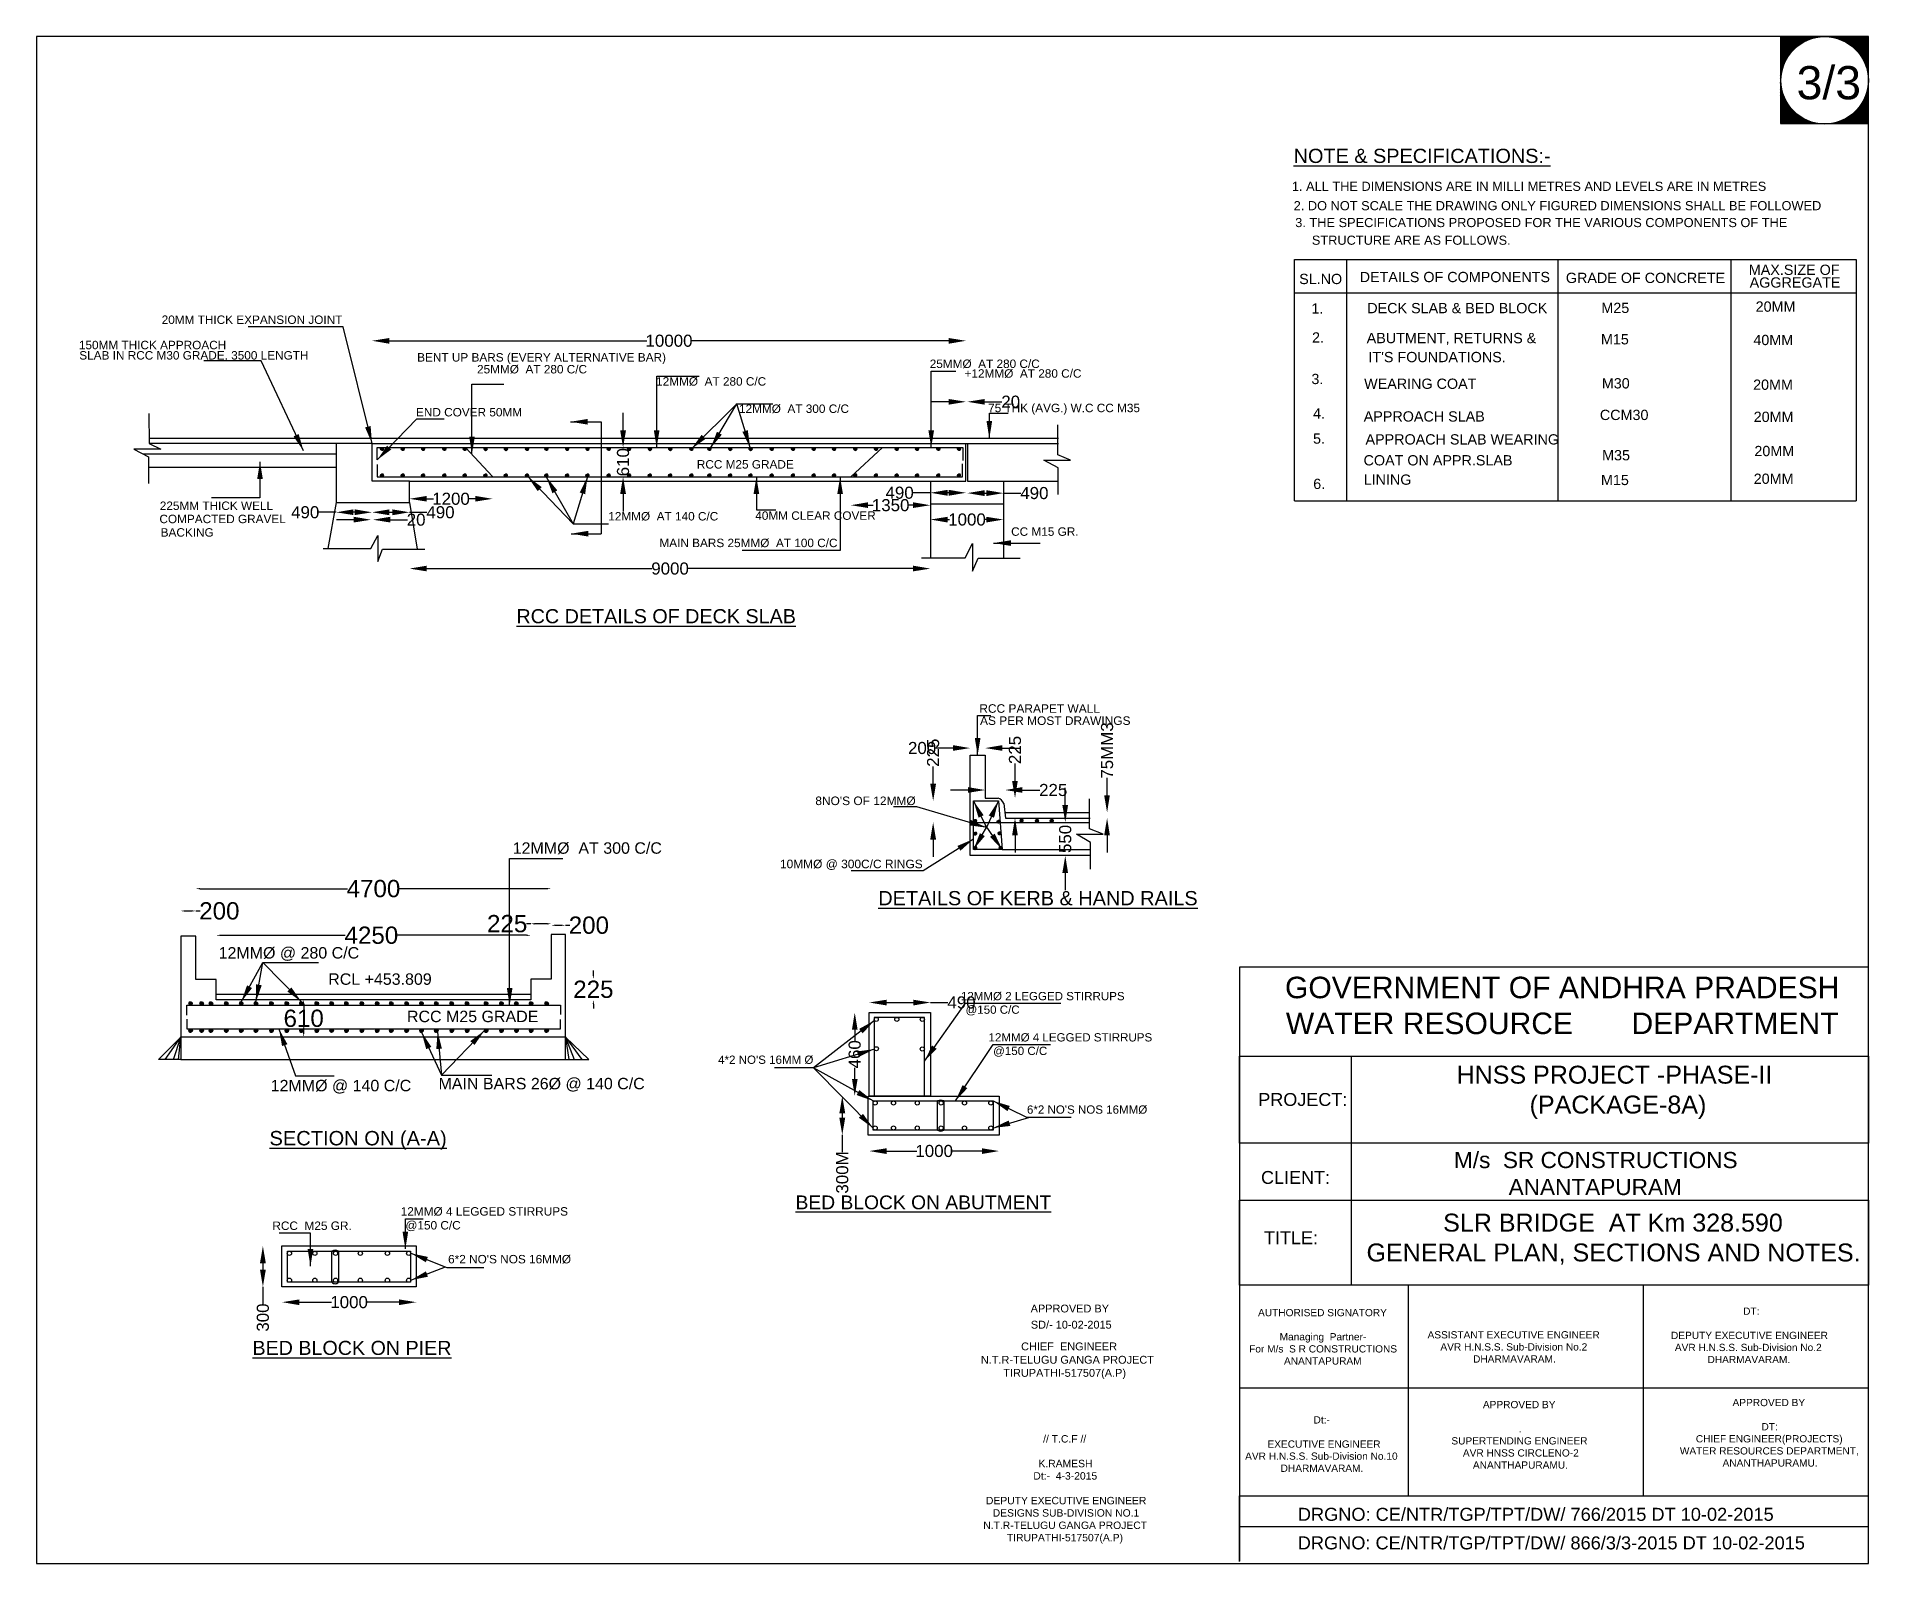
# Model space of a CAD drawing. Header units: millimetres. Extents: x 141620 to 152224, y -167035 to 12482.
# Drawn here: x 141620 to 152224, y 3643 to 12482 of the extents above; entities that cross this region are included whole.
import ezdxf

# ---------------------------------------------------------------- set-up
doc = ezdxf.new("R2010")
doc.units = ezdxf.units.MM
doc.header["$MEASUREMENT"] = 0
for name, color, linetype in [('DIMENSION', 7, 'Continuous'), ('DRAWING', 7, 'Continuous'), ('TEXT', 7, 'Continuous')]:
    doc.layers.add(name, color=color, linetype=linetype)
doc.styles.get("Standard").update_dxf_attribs({"font": 'arial.ttf'})
doc.dimstyles.new('ST100', dxfattribs={"dimtxt": 100, "dimasz": 25, "dimexe": 0, "dimexo": 300, "dimgap": 0.09, "dimtad": 0, "dimtih": 1, "dimtoh": 1, "dimdec": 0, "dimzin": 0, "dimdsep": 46, "dimtxsty": 'Standard', "dimcen": 0, "dimse1": 1, "dimse2": 1, "dimadec": 0, "dimazin": 0, "dimtfac": 1, "dimtdec": 0, "dimtofl": 0, "dimtmove": 0, "dimatfit": 3, "dimfxl": 2000, "dimtolj": 1, "dimtzin": 0, "dimarcsym": 0})
doc.dimstyles.get("Standard").update_dxf_attribs({"dimtxt": 70, "dimasz": 100, "dimexe": 0.18, "dimexo": 0.0625, "dimgap": 0.09, "dimtad": 0, "dimdec": 0, "dimzin": 0, "dimdsep": 46, "dimtxsty": 'Standard', "dimcen": 0.09, "dimse1": 1, "dimse2": 1, "dimadec": 0, "dimazin": 0, "dimtfac": 1, "dimtdec": 0, "dimtofl": 0, "dimtmove": 0, "dimatfit": 3, "dimfxl": 1, "dimtolj": 1, "dimtzin": 0, "dimarcsym": 0})

msp = doc.modelspace()

# ---------------------------------------------------------------- texts
at = {"layer": 'DRAWING', "color": 7}
for s, p in [('12MMØ  AT 300 C/C ', (144376.3, 7751)), ('12MMØ @ 280 C/C ', (142673.8, 7144.3)), ('RCL +453.809', (143308.2, 6992.3)), (' RCC M25 GRADE', (143738.4, 6776.2)), ('12MMØ @ 140 C/C ', (142975.3, 6375.8)), ('MAIN BARS 26Ø @ 140 C/C ', (143946.7, 6387.2))]:
    msp.add_text(s, height=66.209, rotation=0.01749, dxfattribs=at).set_placement(p)
at = {"layer": 'TEXT'}
for s, height, p in [('%%UNOTE & SPECIFICATIONS:-', 82.246, (148897, 11750.4)), ('1. ALL THE DIMENSIONS ARE IN MILLI METRES AND LEVELS ARE IN METRES', 52.964, (148886.7, 11588.9)), ('2. DO NOT SCALE THE DRAWING ONLY FIGURED DIMENSIONS SHALL BE FOLLOWED', 52.964, (148897.1, 11476.7)), ('3. THE SPECIFICATIONS PROPOSED FOR THE VARIOUS COMPONENTS OF THE', 52.964, (148906.1, 11379.1)), ('STRUCTURE ARE AS FOLLOWS.', 52.964, (149002.2, 11276.9)), ('MAX.SIZE OF', 59.4, (151531.7, 11102.4)), ('SL.NO', 59.4, (148928.9, 11049.2)), ('DETAILS OF COMPONENTS', 59.4, (149279.1, 11060.5)), ('  GRADE OF CONCRETE', 59.4, (150426.7, 11055.5)), ('AGGREGATE', 59.4, (151536.7, 11028.9)), ('1.', 59.4, (148999.9, 10878.7)), ('DECK SLAB & BED BLOCK', 59.4, (149323.1, 10880.5)), ('M25', 59.4, (150678.3, 10881.7)), ('20MM', 59.4, (151571.3, 10889.2)), ('20MM THICK EXPANSION JOINT', 48.831, (142344.1, 10818.5)), ('150MM THICK APPROACH', 48.831, (141864.9, 10672)), ('2.', 59.4, (149003.5, 10710.7)), ('ABUTMENT, RETURNS &', 59.4, (149319.7, 10707.1)), ('M15', 59.4, (150675.9, 10700.1)), ('40MM', 59.4, (151558.2, 10696)), ('SLAB IN RCC M30 GRADE, 3500 LENGTH', 48.831, (141867, 10612.3)), ('BENT UP BARS (EVERY ALTERNATIVE BAR)', 48.831, (143823.2, 10600.7)), ('25MMØ  AT 280 C/C ', 48.831, (146790.2, 10563.4)), ("IT'S FOUNDATIONS.", 59.4, (149330, 10597.1)), ('25MMØ  AT 280 C/C ', 48.831, (144169.7, 10532)), ('12MMØ  AT 280 C/C ', 48.831, (145206.5, 10461.3)), ('+12MMØ  AT 280 C/C ', 48.831, (146992, 10507.3)), ('3.', 59.4, (148999.9, 10470.1)), ('WEARING COAT', 59.4, (149305, 10442.6)), ('M30', 59.4, (150680.9, 10445)), ('20MM', 59.4, (151556.7, 10437.1)), ('END COVER 50MM', 48.831, (143816.4, 10283.1)), ('12MMØ  AT 300 C/C ', 48.831, (145686.1, 10303.3)), ('75 THK (AVG.) W.C CC M35', 48.831, (147128.1, 10307.7)), ('4.', 59.4, (149009.4, 10271)), ('APPROACH SLAB', 59.4, (149302.6, 10253.4)), ('CCM30  ', 59.4, (150669.6, 10262.1)), ('20MM', 59.4, (151560.1, 10251.1)), ('5.', 59.4, (149009.1, 10125)), ('APPROACH SLAB WEARING', 59.4, (149312.9, 10120.5)), ('M35', 59.4, (150682.6, 10028.8)), ('20MM', 59.4, (151564.1, 10053.1)), ('RCC M25 GRADE', 48.831, (145442.1, 9981.2)), ('COAT ON APPR.SLAB', 59.4, (149301.7, 9999.4)), ('6.', 59.4, (149010.3, 9863)), ('LINING', 59.4, (149302.3, 9887.5)), ('M15', 59.4, (150676.1, 9885.5)), ('20MM', 59.4, (151560.3, 9892.6)), ('225MM THICK WELL ', 48.831, (142333.2, 9741.5)), ('COMPACTED GRAVEL ', 48.831, (142331, 9665.1)), ('12MMØ  AT 140 C/C ', 48.831, (144929.2, 9680.6)), ('40MM CLEAR COVER', 48.831, (145780.3, 9684.5)), ('BACKING', 48.83, (142338.2, 9587.1)), ('MAIN BARS 25MMØ  AT 100 C/C ', 48.831, (145225.4, 9526.3)), ('CC M15 GR.', 48.83, (147261.5, 9591.9)), ('%%URCC DETAILS OF DECK SLAB', 81.742, (144397.7, 9085.6)), ('RCC PARAPET WALL', 49.448, (147077.3, 8567.3)), ('AS PER MOST DRAWINGS', 49.448, (147081.4, 8497)), ("8NO'S OF 12MMØ", 49.448, (146127.9, 8032.9)), ('10MMØ @ 300C/C RINGS', 49.448, (145923.3, 7667.4)), ('%%UDETAILS OF KERB & HAND RAILS', 82.413, (146492.6, 7452.9)), ('12MMØ 2 LEGGED STIRRUPS', 47.867, (146970.9, 6903.1)), ('@150 C/C', 47.87, (146997.5, 6824.7)), ('12MMØ 4 LEGGED STIRRUPS', 47.867, (147130.7, 6664.4)), ("4*2 NO'S 16MM Ø", 47.867, (145565.3, 6534.8)), ('@150 C/C', 47.87, (147157.3, 6586)), ("6*2 NO'S NOS 16MMØ", 47.867, (147353.1, 6246.3)), ('%%USECTION ON (A-A)', 83.168, (142968.1, 6063)), ('%%UBED BLOCK ON ABUTMENT', 79.778, (146013.5, 5693.1)), ('RCC  M25 GR.', 48.925, (142984.9, 5573.1)), ('12MMØ 4 LEGGED STIRRUPS', 48.925, (143727.8, 5656.1)), ('@150 C/C', 48.93, (143755, 5575.9)), ("6*2 NO'S NOS 16MMØ", 48.925, (144002, 5379.6)), ('APPROVED BY ', 45.299, (147374.5, 5095.6)), ('SD/- 10-02-2015', 45.299, (147375.6, 5002.1)), ('%%UBED BLOCK ON PIER', 81.542, (142869.6, 4849.6)), ('N.T.R-TELUGU GANGA PROJECT', 45.299, (147086.1, 4798.9)), ('TIRUPATHI-517507(A.P)', 45.299, (147216.2, 4723.1))]:
    msp.add_text(s, height=height, dxfattribs=at).set_placement(p)
at = {"layer": 'TEXT', "attachment_point": 1}
for s, insert, char_height, width in [('3/3', (151808.5, 12311.3), 192.09, 272.61), ('PROJECT:', (148692.3, 6365.8), 74.57, 695.776), ('\\pi381.73;M/s  SR CONSTRUCTIONS \\P\\pi698.04;ANANTAPURAM', (149443.3, 6024.8), 93.614, 2388.931), ('CLIENT:', (148708.1, 5914.5), 74.57, 695.776), ('\\pi634.59;SLR BRIDGE  AT Km 328.590\\P\\pi191.01;GENERAL PLAN, SECTIONS AND NOTES.', (149127.8, 5667.6), 103.797, 3222.142), ('TITLE:', (148725.3, 5565), 74.57, 404.371), ('\\pi680.41;AUTHORISED SIGNATORY\\P\\pi1053.1;\\P\\pi805.32;Managing  Partner-\\P\\pi628.79;For M/s  S R CONSTRUCTIONS\\P\\pi830.61;ANANTAPURAM', (148010.4, 5115.6), 41.963, 2106.263), ('\\pi992.19;  DT:\\P\\pi1053.1;\\P\\pi590.95; DEPUTY EXECUTIVE ENGINEER\\P\\pi629.52;AVR H.N.S.S. Sub-Division No.2\\P\\pi818.54;DHARMAVARAM.', (150474.1, 5123.8), 41.963, 2106.263), ('\\pi1053.1;\\P\\P\\pi555.11;ASSISTANT EXECUTIVE ENGINEER\\P\\pi629.52;AVR H.N.S.S. Sub-Division No.2\\P\\pi818.54;DHARMAVARAM.', (149117, 5127.1), 41.963, 2106.263), ('CHIEF  ENGINEER', (147319.1, 4921.6), 45.299, 1272.261), ('\\pi843.23;APPROVED BY\\P\\pi1053.1;\\P\\pi1050.2;.  \\P\\pi660.69;SUPERTENDING ENGINEER                \\P\\pi711.01; AVR HNSS CIRCLENO-2\\P\\pi0;^I^I^I^I       ANANTHAPURAMU.', (149149.3, 4583.1), 41.963, 2106.263), ('\\pi843.23;APPROVED BY\\P\\pi1053.1;\\P\\pi1010.7;DT:   \\P\\pi630.61;CHIEF ENGINEER(PROJECTS)                \\P\\pi538.22;WATER RESOURCES DEPARTMENT,\\P\\pi0;^I^I^I^I       ANANTHAPURAMU.', (150594.4, 4595), 41.963, 2106.263), ('\\pi1009.1;Dt:- \\P\\pi1053.1;\\P\\pi709.84;  EXECUTIVE ENGINEER\\P\\pi613.07;AVR H.N.S.S. Sub-Division No.10\\P\\pi818.54;DHARMAVARAM.', (148003, 4494.6), 41.963, 2106.263), ('\\pi951.41;// T.C.F //\\P\\pi1076.2;\\P\\pi924.37;K.RAMESH\\P\\pi894.93;Dt:-  4-3-2015\\P\\pi1076.2;\\P\\pi603.9; DEPUTY EXECUTIVE ENGINEER\\P\\pi659.6;DESIGNS SUB-DIVISION NO.1\\P\\pi604.79;N.T.R-TELUGU GANGA PROJECT\\P\\pi741.75;TIRUPATHI-517507(A.P)', (146495.1, 4385.3), 42.883, 2152.434), ('\\pi776.53;DRGNO: CE/NTR/TGP/TPT/DW/ 766/2015 DT 10-02-2015', (148144.7, 3964.5), 75.342, 4295.648), ('\\pi685.85;DRGNO: CE/NTR/TGP/TPT/DW/ 866/3/3-2015 DT 10-02-2015', (148234.9, 3799.2), 75.342, 4295.648)]:
    msp.add_mtext(s, dxfattribs=dict(at, insert=insert, char_height=char_height, width=width))
at = {"layer": 'TEXT', "color": 7, "width": 3552.192, "attachment_point": 5}
for s, insert, char_height in [('GOVERNMENT OF ANDHRA PRADESH\\PWATER RESOURCE       DEPARTMENT', (150451.5, 6872.3), 124.556), ('HNSS PROJECT -PHASE-II\\P (PACKAGE-8A)', (150754.2, 6370), 103.797)]:
    msp.add_mtext(s, dxfattribs=dict(at, insert=insert, char_height=char_height))

# ---------------------------------------------------------------- blocks, each defined once
blk = doc.blocks.new('*D6')
at = {"layer": 'Defpoints', "color": 0, "transparency": 16777216}
for p in [(143354, 9909), (143562, 9909), (143354, 9728)]:
    blk.add_point(p, dxfattribs=at)
at = {"layer": 'DRAWING', "color": 0, "lineweight": -2, "transparency": 16777216}
for p, q in [((143354, 9728), (143254, 9728)), ((143462, 9728), (143454, 9728))]:
    blk.add_line(p, q, dxfattribs=at)
at = {"layer": 'DRAWING', "color": 0, "transparency": 16777216}
for points in [[(143454, 9745), (143454, 9712), (143354, 9728)], [(143462, 9745), (143462, 9712), (143562, 9728)]]:
    blk.add_solid(points, dxfattribs=at)
at = {"layer": 'DRAWING', "color": 0, "transparency": 16777216, "insert": (143175, 9728), "char_height": 70, "attachment_point": 5}
blk.add_mtext('\\A1;490', dxfattribs=at)
blk = doc.blocks.new('*D7')
at = {"layer": 'Defpoints', "color": 0, "transparency": 16777216}
for p in [(143562, 9909), (143779, 9909), (143779, 9728)]:
    blk.add_point(p, dxfattribs=at)
at = {"layer": 'DRAWING', "color": 0, "lineweight": -2, "transparency": 16777216}
for p, q in [((143662, 9728), (143679, 9728)), ((143779, 9728), (143879, 9728))]:
    blk.add_line(p, q, dxfattribs=at)
at = {"layer": 'DRAWING', "color": 0, "transparency": 16777216}
for points in [[(143662, 9745), (143662, 9711), (143562, 9728)], [(143679, 9745), (143679, 9711), (143779, 9728)]]:
    blk.add_solid(points, dxfattribs=at)
at = {"layer": 'DRAWING', "color": 0, "transparency": 16777216, "insert": (143958, 9728), "char_height": 70, "attachment_point": 5}
blk.add_mtext('\\A1;490', dxfattribs=at)
blk = doc.blocks.new('*D5')
at = {"layer": 'Defpoints', "color": 0, "transparency": 16777216}
for p in [(143556, 9711), (143567, 9709), (143567, 9685)]:
    blk.add_point(p, dxfattribs=at)
at = {"layer": 'DRAWING', "color": 0, "lineweight": -2, "transparency": 16777216}
for p, q in [((143456, 9685), (143356, 9685)), ((143667, 9685), (143767, 9685))]:
    blk.add_line(p, q, dxfattribs=at)
at = {"layer": 'DRAWING', "color": 0, "transparency": 16777216}
for points in [[(143456, 9702), (143456, 9669), (143556, 9685)], [(143667, 9702), (143667, 9669), (143567, 9685)]]:
    blk.add_solid(points, dxfattribs=at)
at = {"layer": 'DRAWING', "color": 0, "transparency": 16777216, "insert": (143817, 9685), "char_height": 70, "attachment_point": 5}
blk.add_mtext('\\A1;20', dxfattribs=at)
blk = doc.blocks.new('*D8')
at = {"layer": 'Defpoints', "color": 0, "transparency": 16777216}
for p in [(144259, 9934), (143779, 9784), (144259, 9806)]:
    blk.add_point(p, dxfattribs=at)
at = {"layer": 'DRAWING', "color": 0, "lineweight": -2, "transparency": 16777216}
for p, q in [((143879, 9806), (143918, 9806)), ((144159, 9806), (144120, 9806))]:
    blk.add_line(p, q, dxfattribs=at)
at = {"layer": 'DRAWING', "color": 0, "transparency": 16777216}
for points in [[(143879, 9823), (143879, 9790), (143779, 9806)], [(144159, 9823), (144159, 9790), (144259, 9806)]]:
    blk.add_solid(points, dxfattribs=at)
at = {"layer": 'DRAWING', "color": 0, "transparency": 16777216, "insert": (144019, 9806), "char_height": 70, "attachment_point": 5}
blk.add_mtext('\\A1;1200', dxfattribs=at)
blk = doc.blocks.new('*D9')
at = {"layer": 'Defpoints', "color": 0, "transparency": 16777216}
for p in [(145015, 10103), (145015, 10103), (145015, 9933)]:
    blk.add_point(p, dxfattribs=at)
at = {"layer": 'DRAWING', "color": 0, "lineweight": -2, "transparency": 16777216}
for p, q in [((145015, 10203), (145015, 10303)), ((145015, 9833), (145015, 9733))]:
    blk.add_line(p, q, dxfattribs=at)
at = {"layer": 'DRAWING', "color": 0, "transparency": 16777216}
for points in [[(144998, 10203), (145032, 10203), (145015, 10103)], [(144998, 9833), (145032, 9833), (145015, 9933)]]:
    blk.add_solid(points, dxfattribs=at)
at = {"layer": 'DRAWING', "color": 0, "transparency": 16777216, "insert": (145015, 10018), "char_height": 70, "attachment_point": 5, "rotation": 90}
blk.add_mtext('\\A1;610', dxfattribs=at)
blk = doc.blocks.new('*D10')
at = {"layer": 'Defpoints', "color": 0, "transparency": 16777216}
for p in [(146794, 9909), (147000, 9909), (146794, 9841)]:
    blk.add_point(p, dxfattribs=at)
at = {"layer": 'DRAWING', "color": 0, "lineweight": -2, "transparency": 16777216}
for p, q in [((146794, 9841), (146694, 9841)), ((146900, 9841), (146894, 9841))]:
    blk.add_line(p, q, dxfattribs=at)
at = {"layer": 'DRAWING', "color": 0, "transparency": 16777216}
for points in [[(146894, 9858), (146894, 9824), (146794, 9841)], [(146900, 9858), (146900, 9824), (147000, 9841)]]:
    blk.add_solid(points, dxfattribs=at)
at = {"layer": 'DRAWING', "color": 0, "transparency": 16777216, "insert": (146616, 9841), "char_height": 70, "attachment_point": 5}
blk.add_mtext('\\A1;490', dxfattribs=at)
blk = doc.blocks.new('*D11')
at = {"layer": 'Defpoints', "color": 0, "transparency": 16777216}
for p in [(147008, 9909), (147217, 9909), (147217, 9839)]:
    blk.add_point(p, dxfattribs=at)
at = {"layer": 'DRAWING', "color": 0, "lineweight": -2, "transparency": 16777216}
for p, q in [((147108, 9839), (147117, 9839)), ((147217, 9839), (147317, 9839))]:
    blk.add_line(p, q, dxfattribs=at)
at = {"layer": 'DRAWING', "color": 0, "transparency": 16777216}
for points in [[(147108, 9856), (147108, 9822), (147008, 9839)], [(147117, 9856), (147117, 9822), (147217, 9839)]]:
    blk.add_solid(points, dxfattribs=at)
at = {"layer": 'DRAWING', "color": 0, "transparency": 16777216, "insert": (147396, 9839), "char_height": 70, "attachment_point": 5}
blk.add_mtext('\\A1;490', dxfattribs=at)
blk = doc.blocks.new('*D12')
at = {"layer": 'Defpoints', "color": 0, "transparency": 16777216}
for p in [(147000, 10399), (147008, 10399), (147008, 10368)]:
    blk.add_point(p, dxfattribs=at)
at = {"layer": 'DRAWING', "color": 0, "lineweight": -2, "transparency": 16777216}
for p, q in [((146900, 10368), (146800, 10368)), ((147108, 10368), (147208, 10368))]:
    blk.add_line(p, q, dxfattribs=at)
at = {"layer": 'DRAWING', "color": 0, "transparency": 16777216}
for points in [[(146900, 10384), (146900, 10351), (147000, 10368)], [(147108, 10384), (147108, 10351), (147008, 10368)]]:
    blk.add_solid(points, dxfattribs=at)
at = {"layer": 'DRAWING', "color": 0, "transparency": 16777216, "insert": (147259, 10368), "char_height": 70, "attachment_point": 5}
blk.add_mtext('\\A1;20', dxfattribs=at)
blk = doc.blocks.new('*D13')
at = {"layer": 'Defpoints', "color": 0, "transparency": 16777216}
for p in [(146794, 9686), (147217, 9686), (147217, 9686)]:
    blk.add_point(p, dxfattribs=at)
at = {"layer": 'DRAWING', "color": 0, "lineweight": -2, "transparency": 16777216}
for p, q in [((146894, 9686), (146905, 9686)), ((147117, 9686), (147107, 9686))]:
    blk.add_line(p, q, dxfattribs=at)
at = {"layer": 'DRAWING', "color": 0, "transparency": 16777216}
for points in [[(146894, 9702), (146894, 9669), (146794, 9686)], [(147117, 9702), (147117, 9669), (147217, 9686)]]:
    blk.add_solid(points, dxfattribs=at)
at = {"layer": 'DRAWING', "color": 0, "transparency": 16777216, "insert": (147006, 9686), "char_height": 70, "attachment_point": 5}
blk.add_mtext('\\A1;1000', dxfattribs=at)
blk = doc.blocks.new('*D14')
at = {"layer": 'Defpoints', "color": 0, "transparency": 16777216}
for p in [(143779, 9784), (146794, 9499), (143779, 9402)]:
    blk.add_point(p, dxfattribs=at)
at = {"layer": 'DRAWING', "color": 0, "lineweight": -2, "transparency": 16777216}
for p, q in [((143879, 9402), (145182, 9402)), ((146694, 9402), (145391, 9402))]:
    blk.add_line(p, q, dxfattribs=at)
at = {"layer": 'DRAWING', "color": 0, "transparency": 16777216}
for points in [[(143879, 9419), (143879, 9386), (143779, 9402)], [(146694, 9419), (146694, 9386), (146794, 9402)]]:
    blk.add_solid(points, dxfattribs=at)
at = {"layer": 'DRAWING', "color": 0, "transparency": 16777216, "insert": (145287, 9402), "char_height": 70, "attachment_point": 5}
blk.add_mtext('\\A1;9000', dxfattribs=at)
blk = doc.blocks.new('*D15')
at = {"layer": 'Defpoints', "color": 0, "lineweight": -2, "transparency": 16777216}
for p, q in [((143662, 10721), (145152, 10721)), ((146900, 10721), (145409, 10721))]:
    blk.add_line(p, q, dxfattribs=at)
at = {"layer": 'Defpoints', "color": 0, "transparency": 16777216}
for p in [(147000, 10721), (143562, 10127), (147000, 10127)]:
    blk.add_point(p, dxfattribs=at)
for points in [[(143662, 10737), (143662, 10704), (143562, 10721)], [(146900, 10737), (146900, 10704), (147000, 10721)]]:
    blk.add_solid(points, dxfattribs=at)
at = {"layer": 'Defpoints', "color": 0, "transparency": 16777216, "insert": (145281, 10721), "char_height": 70, "attachment_point": 5}
blk.add_mtext('\\A1;10000', dxfattribs=at)
blk = doc.blocks.new('*D16')
at = {"layer": 'Defpoints', "color": 0, "transparency": 16777216}
for p in [(146333, 9933), (146794, 9909), (146794, 9769)]:
    blk.add_point(p, dxfattribs=at)
at = {"layer": 'DRAWING', "color": 0, "lineweight": -2, "transparency": 16777216}
for p, q in [((146433, 9769), (146463, 9769)), ((146694, 9769), (146665, 9769))]:
    blk.add_line(p, q, dxfattribs=at)
at = {"layer": 'DRAWING', "color": 0, "transparency": 16777216}
for points in [[(146433, 9786), (146433, 9753), (146333, 9769)], [(146694, 9786), (146694, 9753), (146794, 9769)]]:
    blk.add_solid(points, dxfattribs=at)
at = {"layer": 'DRAWING', "color": 0, "transparency": 16777216, "insert": (146564, 9769), "char_height": 70, "attachment_point": 5}
blk.add_mtext('\\A1;1350', dxfattribs=at)
blk = doc.blocks.new('*D18')
at = {"layer": 'Defpoints', "color": 0, "ltscale": 0.4, "transparency": 16777216}
for p in [(142541, 7420), (142454, 7274), (142541, 7274)]:
    blk.add_point(p, dxfattribs=at)
at = {"layer": 'DIMENSION', "color": 0, "lineweight": -2, "ltscale": 0.4, "transparency": 16777216}
for p, q in [((142479, 7420), (142516, 7420)), ((142541, 7420), (142566, 7420))]:
    blk.add_line(p, q, dxfattribs=at)
at = {"layer": 'DIMENSION', "color": 0, "ltscale": 0.4, "transparency": 16777216}
for points in [[(142479, 7424), (142479, 7416), (142454, 7420)], [(142516, 7424), (142516, 7416), (142541, 7420)]]:
    blk.add_solid(points, dxfattribs=at)
at = {"layer": 'DIMENSION', "color": 0, "ltscale": 0.4, "transparency": 16777216, "insert": (142678, 7420), "char_height": 100, "attachment_point": 5}
blk.add_mtext('\\A1;200', dxfattribs=at)
blk = doc.blocks.new('*D19')
at = {"layer": 'Defpoints', "color": 0, "ltscale": 0.4, "transparency": 16777216}
for p in [(144481, 7279), (142660, 7023), (144481, 7025)]:
    blk.add_point(p, dxfattribs=at)
at = {"layer": 'DIMENSION', "color": 0, "lineweight": -2, "ltscale": 0.4, "transparency": 16777216}
for p, q in [((142685, 7279), (143407, 7279)), ((144456, 7279), (143709, 7279))]:
    blk.add_line(p, q, dxfattribs=at)
at = {"layer": 'DIMENSION', "color": 0, "ltscale": 0.4, "transparency": 16777216}
for points in [[(142685, 7283), (142685, 7275), (142660, 7279)], [(144456, 7283), (144456, 7275), (144481, 7279)]]:
    blk.add_solid(points, dxfattribs=at)
at = {"layer": 'DIMENSION', "color": 0, "ltscale": 0.4, "transparency": 16777216, "insert": (143558, 7279), "char_height": 100, "attachment_point": 5}
blk.add_mtext('\\A1;4250', dxfattribs=at)
blk = doc.blocks.new('*D21')
at = {"layer": 'Defpoints', "color": 0, "ltscale": 0.4, "transparency": 16777216}
for p in [(144481, 7346), (144481, 7231), (144599, 7237)]:
    blk.add_point(p, dxfattribs=at)
at = {"layer": 'DIMENSION', "color": 0, "lineweight": -2, "ltscale": 0.4, "transparency": 16777216}
for p, q in [((144481, 7346), (144456, 7346)), ((144574, 7346), (144506, 7346))]:
    blk.add_line(p, q, dxfattribs=at)
at = {"layer": 'DIMENSION', "color": 0, "ltscale": 0.4, "transparency": 16777216}
for points in [[(144506, 7350), (144506, 7341), (144481, 7346)], [(144574, 7350), (144574, 7341), (144599, 7346)]]:
    blk.add_solid(points, dxfattribs=at)
at = {"layer": 'DIMENSION', "color": 0, "ltscale": 0.4, "transparency": 16777216, "insert": (144344, 7346), "char_height": 100, "attachment_point": 5}
blk.add_mtext('\\A1;225', dxfattribs=at)
blk = doc.blocks.new('*D22')
at = {"layer": 'Defpoints', "color": 0, "ltscale": 0.4, "transparency": 16777216}
for p in [(144681, 7337), (144599, 7283), (144681, 7283)]:
    blk.add_point(p, dxfattribs=at)
at = {"layer": 'DIMENSION', "color": 0, "lineweight": -2, "ltscale": 0.4, "transparency": 16777216}
for p, q in [((144624, 7337), (144656, 7337)), ((144681, 7337), (144706, 7337))]:
    blk.add_line(p, q, dxfattribs=at)
at = {"layer": 'DIMENSION', "color": 0, "ltscale": 0.4, "transparency": 16777216}
for points in [[(144624, 7341), (144624, 7333), (144599, 7337)], [(144656, 7341), (144656, 7333), (144681, 7337)]]:
    blk.add_solid(points, dxfattribs=at)
at = {"layer": 'DIMENSION', "color": 0, "ltscale": 0.4, "transparency": 16777216, "insert": (144817, 7337), "char_height": 100, "attachment_point": 5}
blk.add_mtext('\\A1;200', dxfattribs=at)
blk = doc.blocks.new('*D17')
at = {"layer": 'Defpoints', "color": 0, "ltscale": 0.4, "transparency": 16777216}
for p in [(144481, 7025), (144481, 6906), (144843, 6906)]:
    blk.add_point(p, dxfattribs=at)
at = {"layer": 'DIMENSION', "color": 0, "lineweight": -2, "ltscale": 0.4, "transparency": 16777216}
for p, q in [((144843, 7050), (144843, 7075)), ((144843, 6881), (144843, 6856))]:
    blk.add_line(p, q, dxfattribs=at)
at = {"layer": 'DIMENSION', "color": 0, "ltscale": 0.4, "transparency": 16777216}
for points in [[(144839, 7050), (144847, 7050), (144843, 7025)], [(144839, 6881), (144847, 6881), (144843, 6906)]]:
    blk.add_solid(points, dxfattribs=at)
at = {"layer": 'DIMENSION', "color": 0, "ltscale": 0.4, "transparency": 16777216, "insert": (144843, 6966), "char_height": 100, "attachment_point": 5}
blk.add_mtext('\\A1;225', dxfattribs=at)
blk = doc.blocks.new('*D23')
at = {"layer": 'Defpoints', "color": 0, "ltscale": 0.4, "transparency": 16777216}
for p in [(143166, 6906), (143166, 6690), (143166, 6690)]:
    blk.add_point(p, dxfattribs=at)
at = {"layer": 'DIMENSION', "color": 0, "lineweight": -2, "ltscale": 0.4, "transparency": 16777216}
for p, q in [((143166, 6881), (143166, 6849)), ((143166, 6715), (143166, 6746))]:
    blk.add_line(p, q, dxfattribs=at)
at = {"layer": 'DIMENSION', "color": 0, "ltscale": 0.4, "transparency": 16777216}
for points in [[(143162, 6881), (143170, 6881), (143166, 6906)], [(143162, 6715), (143170, 6715), (143166, 6690)]]:
    blk.add_solid(points, dxfattribs=at)
at = {"layer": 'DIMENSION', "color": 0, "ltscale": 0.4, "transparency": 16777216, "insert": (143166, 6798), "char_height": 100, "attachment_point": 5}
blk.add_mtext('\\A1;610', dxfattribs=at)
blk = doc.blocks.new('*D24')
at = {"layer": 'Defpoints', "color": 0, "transparency": 16777216}
for p in [(147575, 7933), (147575, 7933), (147575, 7740)]:
    blk.add_point(p, dxfattribs=at)
at = {"layer": 'TEXT', "color": 0, "lineweight": -2, "transparency": 16777216}
for p, q in [((147575, 8033), (147575, 8133)), ((147575, 7640), (147575, 7540))]:
    blk.add_line(p, q, dxfattribs=at)
at = {"layer": 'TEXT', "color": 0, "transparency": 16777216}
for points in [[(147558, 8033), (147591, 8033), (147575, 7933)], [(147558, 7640), (147591, 7640), (147575, 7740)]]:
    blk.add_solid(points, dxfattribs=at)
at = {"layer": 'TEXT', "color": 0, "transparency": 16777216, "insert": (147575, 7837), "char_height": 70, "attachment_point": 5, "rotation": 90}
blk.add_mtext('\\A1;550', dxfattribs=at)
blk = doc.blocks.new('*D25')
at = {"layer": 'Defpoints', "color": 0, "transparency": 16777216}
for p in [(147111, 8117), (147227, 8120), (147227, 8119)]:
    blk.add_point(p, dxfattribs=at)
at = {"layer": 'TEXT', "color": 0, "lineweight": -2, "transparency": 16777216}
for p, q in [((147011, 8120), (146911, 8120)), ((147327, 8120), (147427, 8120))]:
    blk.add_line(p, q, dxfattribs=at)
at = {"layer": 'TEXT', "color": 0, "transparency": 16777216}
for points in [[(147011, 8137), (147011, 8104), (147111, 8120)], [(147327, 8137), (147327, 8104), (147227, 8120)]]:
    blk.add_solid(points, dxfattribs=at)
at = {"layer": 'TEXT', "color": 0, "transparency": 16777216, "insert": (147505, 8120), "char_height": 70, "attachment_point": 5}
blk.add_mtext('\\A1;225', dxfattribs=at)
blk = doc.blocks.new('*D26')
at = {"layer": 'Defpoints', "color": 0, "transparency": 16777216}
for p in [(147284, 8073), (147290, 8073), (147289, 7958)]:
    blk.add_point(p, dxfattribs=at)
at = {"layer": 'TEXT', "color": 0, "lineweight": -2, "transparency": 16777216}
for p, q in [((147284, 8173), (147284, 8273)), ((147284, 7858), (147284, 7758))]:
    blk.add_line(p, q, dxfattribs=at)
at = {"layer": 'TEXT', "color": 0, "transparency": 16777216}
for points in [[(147267, 8173), (147300, 8173), (147284, 8073)], [(147267, 7858), (147300, 7858), (147284, 7958)]]:
    blk.add_solid(points, dxfattribs=at)
at = {"layer": 'TEXT', "color": 0, "transparency": 16777216, "insert": (147284, 8352), "char_height": 70, "attachment_point": 5, "rotation": 90}
blk.add_mtext('\\A1;225', dxfattribs=at)
blk = doc.blocks.new('*D27')
at = {"layer": 'Defpoints', "color": 0, "transparency": 16777216}
for p in [(147024, 8363), (147024, 8321), (147111, 8321)]:
    blk.add_point(p, dxfattribs=at)
at = {"layer": 'TEXT', "color": 0, "lineweight": -2, "transparency": 16777216}
for p, q in [((146924, 8363), (146824, 8363)), ((147211, 8363), (147311, 8363))]:
    blk.add_line(p, q, dxfattribs=at)
at = {"layer": 'TEXT', "color": 0, "transparency": 16777216}
for points in [[(146924, 8380), (146924, 8347), (147024, 8363)], [(147211, 8380), (147211, 8347), (147111, 8363)]]:
    blk.add_solid(points, dxfattribs=at)
at = {"layer": 'TEXT', "color": 0, "transparency": 16777216, "insert": (146746, 8363), "char_height": 70, "attachment_point": 5}
blk.add_mtext('\\A1;200', dxfattribs=at)
blk = doc.blocks.new('*D28')
at = {"layer": 'Defpoints', "color": 0, "transparency": 16777216}
for p in [(146810, 8057), (147044, 8057), (147044, 7933)]:
    blk.add_point(p, dxfattribs=at)
at = {"layer": 'TEXT', "color": 0, "lineweight": -2, "transparency": 16777216}
for p, q in [((146810, 8157), (146810, 8257)), ((146810, 7833), (146810, 7733))]:
    blk.add_line(p, q, dxfattribs=at)
at = {"layer": 'TEXT', "color": 0, "transparency": 16777216}
for points in [[(146793, 8157), (146827, 8157), (146810, 8057)], [(146793, 7833), (146827, 7833), (146810, 7933)]]:
    blk.add_solid(points, dxfattribs=at)
at = {"layer": 'TEXT', "color": 0, "transparency": 16777216, "insert": (146810, 8336), "char_height": 70, "attachment_point": 5, "rotation": 90}
blk.add_mtext('\\A1;225', dxfattribs=at)
blk = doc.blocks.new('*D29')
at = {"layer": 'Defpoints', "color": 0, "transparency": 16777216}
for p in [(147715, 7990), (147715, 7958), (147817, 7990)]:
    blk.add_point(p, dxfattribs=at)
at = {"layer": 'TEXT', "color": 0, "lineweight": -2, "transparency": 16777216}
for p, q in [((147817, 8090), (147817, 8190)), ((147817, 7858), (147817, 7758))]:
    blk.add_line(p, q, dxfattribs=at)
at = {"layer": 'TEXT', "color": 0, "transparency": 16777216}
for points in [[(147800, 8090), (147833, 8090), (147817, 7990)], [(147800, 7858), (147833, 7858), (147817, 7958)]]:
    blk.add_solid(points, dxfattribs=at)
at = {"layer": 'TEXT', "color": 0, "transparency": 16777216, "insert": (147817, 8349), "char_height": 70, "attachment_point": 5, "rotation": 90}
blk.add_mtext('\\A1;75MM3', dxfattribs=at)
blk = doc.blocks.new('*D30')
at = {"layer": 'Defpoints', "color": 0, "transparency": 16777216}
for p in [(146440, 6832), (146795, 6890), (146795, 6832)]:
    blk.add_point(p, dxfattribs=at)
at = {"layer": 'TEXT', "color": 0, "lineweight": -2, "transparency": 16777216}
for p, q in [((146540, 6890), (146695, 6890)), ((146795, 6890), (146895, 6890))]:
    blk.add_line(p, q, dxfattribs=at)
at = {"layer": 'TEXT', "color": 0, "transparency": 16777216}
for points in [[(146540, 6906), (146540, 6873), (146440, 6890)], [(146695, 6906), (146695, 6873), (146795, 6890)]]:
    blk.add_solid(points, dxfattribs=at)
at = {"layer": 'TEXT', "color": 0, "transparency": 16777216, "insert": (146974, 6890), "char_height": 70, "attachment_point": 5}
blk.add_mtext('\\A1;490', dxfattribs=at)
blk = doc.blocks.new('*D31')
at = {"layer": 'Defpoints', "color": 0, "transparency": 16777216}
for p in [(146440, 6348), (146284, 6123), (146440, 6123)]:
    blk.add_point(p, dxfattribs=at)
at = {"layer": 'TEXT', "color": 0, "lineweight": -2, "transparency": 16777216}
for p, q in [((146284, 6248), (146284, 6223)), ((146284, 6123), (146284, 6023))]:
    blk.add_line(p, q, dxfattribs=at)
at = {"layer": 'TEXT', "color": 0, "transparency": 16777216}
for points in [[(146267, 6248), (146301, 6248), (146284, 6348)], [(146267, 6223), (146301, 6223), (146284, 6123)]]:
    blk.add_solid(points, dxfattribs=at)
at = {"layer": 'TEXT', "color": 0, "transparency": 16777216, "insert": (146284, 5906), "char_height": 70, "attachment_point": 5, "rotation": 90}
blk.add_mtext('\\A1;300M', dxfattribs=at)
blk = doc.blocks.new('*D32')
at = {"layer": 'Defpoints', "color": 0, "transparency": 16777216}
for p in [(146440, 6123), (147192, 6123), (147192, 6030)]:
    blk.add_point(p, dxfattribs=at)
at = {"layer": 'TEXT', "color": 0, "lineweight": -2, "transparency": 16777216}
for p, q in [((146540, 6030), (146715, 6030)), ((147092, 6030), (146917, 6030))]:
    blk.add_line(p, q, dxfattribs=at)
at = {"layer": 'TEXT', "color": 0, "transparency": 16777216}
for points in [[(146540, 6046), (146540, 6013), (146440, 6030)], [(147092, 6046), (147092, 6013), (147192, 6030)]]:
    blk.add_solid(points, dxfattribs=at)
at = {"layer": 'TEXT', "color": 0, "transparency": 16777216, "insert": (146816, 6030), "char_height": 70, "attachment_point": 5}
blk.add_mtext('\\A1;1000', dxfattribs=at)
blk = doc.blocks.new('*D33')
at = {"layer": 'Defpoints', "color": 0, "transparency": 16777216}
for p in [(146356, 6832), (146435, 6832), (146435, 6348)]:
    blk.add_point(p, dxfattribs=at)
at = {"layer": 'TEXT', "color": 0, "lineweight": -2, "transparency": 16777216}
for p, q in [((146356, 6732), (146356, 6669)), ((146356, 6448), (146356, 6512))]:
    blk.add_line(p, q, dxfattribs=at)
at = {"layer": 'TEXT', "color": 0, "transparency": 16777216}
for points in [[(146340, 6732), (146373, 6732), (146356, 6832)], [(146340, 6448), (146373, 6448), (146356, 6348)]]:
    blk.add_solid(points, dxfattribs=at)
at = {"layer": 'TEXT', "color": 0, "transparency": 16777216, "insert": (146356, 6590), "char_height": 70, "attachment_point": 5, "rotation": 90}
blk.add_mtext('\\A1;460', dxfattribs=at)
blk = doc.blocks.new('*D34')
at = {"layer": 'Defpoints', "color": 0, "transparency": 16777216}
for p in [(143041, 5480), (142930, 5244), (143041, 5244)]:
    blk.add_point(p, dxfattribs=at)
at = {"layer": 'TEXT', "color": 0, "lineweight": -2, "transparency": 16777216}
for p, q in [((142930, 5380), (142930, 5344)), ((142930, 5244), (142930, 5144))]:
    blk.add_line(p, q, dxfattribs=at)
at = {"layer": 'TEXT', "color": 0, "transparency": 16777216}
for points in [[(142913, 5380), (142947, 5380), (142930, 5480)], [(142913, 5344), (142947, 5344), (142930, 5244)]]:
    blk.add_solid(points, dxfattribs=at)
at = {"layer": 'TEXT', "color": 0, "transparency": 16777216, "insert": (142930, 5066), "char_height": 70, "attachment_point": 5, "rotation": 90}
blk.add_mtext('\\A1;300', dxfattribs=at)
blk = doc.blocks.new('*D35')
at = {"layer": 'Defpoints', "color": 0, "transparency": 16777216}
for p in [(143041, 5244), (143818, 5244), (143818, 5155)]:
    blk.add_point(p, dxfattribs=at)
at = {"layer": 'TEXT', "color": 0, "lineweight": -2, "transparency": 16777216}
for p, q in [((143141, 5155), (143328, 5155)), ((143718, 5155), (143531, 5155))]:
    blk.add_line(p, q, dxfattribs=at)
at = {"layer": 'TEXT', "color": 0, "transparency": 16777216}
for points in [[(143141, 5171), (143141, 5138), (143041, 5155)], [(143718, 5171), (143718, 5138), (143818, 5155)]]:
    blk.add_solid(points, dxfattribs=at)
at = {"layer": 'TEXT', "color": 0, "transparency": 16777216, "insert": (143429, 5155), "char_height": 70, "attachment_point": 5}
blk.add_mtext('\\A1;1000', dxfattribs=at)
blk = doc.blocks.new('*D20')
at = {"layer": 'Defpoints', "color": 0, "ltscale": 0.4, "transparency": 16777216}
for p in [(144599, 7549), (142541, 7274), (144599, -167035)]:
    blk.add_point(p, dxfattribs=at)
at = {"layer": 'DIMENSION', "color": 0, "lineweight": -2, "ltscale": 0.4, "transparency": 16777216}
for p, q in [((142566, 7549), (143419, 7549)), ((144574, 7549), (143721, 7549))]:
    blk.add_line(p, q, dxfattribs=at)
at = {"layer": 'DIMENSION', "color": 0, "ltscale": 0.4, "transparency": 16777216}
for points in [[(142566, 7553), (142566, 7545), (142541, 7549)], [(144574, 7553), (144574, 7545), (144599, 7549)]]:
    blk.add_solid(points, dxfattribs=at)
at = {"layer": 'DIMENSION', "color": 0, "ltscale": 0.4, "transparency": 16777216, "insert": (143570, 7549), "char_height": 100, "attachment_point": 5}
blk.add_mtext('\\A1;4700', dxfattribs=at)

# ---------------------------------------------------------------- dimensions: what is measured, and where the dimension line sits
at = {"layer": 'Defpoints'}
dim = msp.add_linear_dim(base=(146999.8, 10720.6), p1=(143561.7, 10126.6), p2=(146999.8, 10126.6), text='10000', dimstyle='Standard', override={"dimfxl": 2000}, dxfattribs=at)
dim.commit()
dim.dimension.update_dxf_attribs({"geometry": '*D15', "text_midpoint": (145280.8, 10720.6)})
at = {"layer": 'DIMENSION', "ltscale": 0.4}
for base, p1, p2, text, picture, middle in [((144598.6, 7549.1), (142541.3, 7273.5), (144598.6, -167034.7), '4700', '*D20', (143569.9, 7549.1)), ((142541.3, 7420.3), (142454.4, 7273.5), (142541.3, 7273.5), '200', '*D18', (142677.5, 7420.3)), ((144480.9, 7345.5), (144598.6, 7236.9), (144480.9, 7231), '225', '*D21', (144344.2, 7345.5)), ((144680.9, 7337.2), (144598.6, 7283), (144680.9, 7283), '200', '*D22', (144817.1, 7337.2))]:
    dim = msp.add_linear_dim(base=base, p1=p1, p2=p2, text=text, dimstyle='ST100', dxfattribs=at)
    dim.commit()
    dim.dimension.update_dxf_attribs({"geometry": picture, "text_midpoint": middle})
dim = msp.add_linear_dim(base=(144480.9, 7279), p1=(142660.2, 7023.5), p2=(144480.9, 7025.5), text='4250', dimstyle='ST100', dxfattribs=at)
dim.commit()
dim.dimension.update_dxf_attribs({"geometry": '*D19', "text_midpoint": (143558, 7279), "dimtype": 160})
for base, p1, p2, text, picture, middle in [((144842.7, 6905.7), (144480.9, 7025.5), (144480.9, 6905.7), '225', '*D17', (144842.7, 6965.6)), ((143166, 6689.5), (143166, 6905.7), (143166, 6689.5), '610', '*D23', (143166, 6797.6))]:
    dim = msp.add_linear_dim(base=base, p1=p1, p2=p2, angle=90, text=text, dimstyle='ST100', dxfattribs=at)
    dim.commit()
    dim.dimension.update_dxf_attribs({"geometry": picture, "text_midpoint": middle})
at = {"layer": 'DRAWING'}
for base, p1, p2, text, picture, middle in [((147008.1, 10367.8), (146999.8, 10399), (147008.1, 10399), '20', '*D12', (147258.8, 10367.8)), ((143353.8, 9728.3), (143561.7, 9908.7), (143353.8, 9908.7), '490', '*D6', (143175.1, 9728.3)), ((143778.9, 9728.1), (143561.7, 9908.7), (143778.9, 9908.7), '490', '*D7', (143957.6, 9728.1)), ((144258.7, 9806.4), (143778.9, 9784.4), (144258.7, 9934.3), '1200', '*D8', (144018.8, 9806.4)), ((146794.3, 9769.2), (146333.2, 9933.4), (146794.3, 9908.7), '1350', '*D16', (146563.8, 9769.2)), ((146794.3, 9841), (146999.8, 9908.7), (146794.3, 9908.7), '490', '*D10', (146615.6, 9841)), ((147217.4, 9839), (147008.1, 9908.7), (147217.4, 9908.7), '490', '*D11', (147396.1, 9839)), ((143778.9, 9402.4), (146794.3, 9499.1), (143778.9, 9784.4), '9000', '*D14', (145286.6, 9402.4)), ((143566.8, 9685.4), (143555.6, 9711.1), (143566.8, 9709.4), '20', '*D5', (143817.5, 9685.4)), ((147217.4, 9685.8), (146794.3, 9686.3), (147217.4, 9685.8), '1000', '*D13', (147005.8, 9685.8))]:
    dim = msp.add_linear_dim(base=base, p1=p1, p2=p2, text=text, dimstyle='Standard', override={"dimfxl": 2000}, dxfattribs=at)
    dim.commit()
    dim.dimension.update_dxf_attribs({"geometry": picture, "text_midpoint": middle})
dim = msp.add_linear_dim(base=(145015.1, 10103.3), p1=(145015.1, 9933.4), p2=(145015.1, 10103.3), angle=90, text='610', dimstyle='Standard', override={"dimfxl": 2000}, dxfattribs=at)
dim.commit()
dim.dimension.update_dxf_attribs({"geometry": '*D9', "text_midpoint": (145015.1, 10018.3)})
at = {"layer": 'TEXT'}
for base, p1, p2, text, picture, middle in [((147816.5, 7990), (147715, 7958.1), (147715, 7990), '75MM3', '*D29', (147816.5, 8348.6)), ((146810.1, 8057.3), (147043.6, 7932.7), (147043.6, 8057.3), '225', '*D28', (146810.1, 8335.6)), ((147283.8, 8073.2), (147288.6, 7958.1), (147289.6, 8073.2), '225', '*D26', (147283.8, 8351.5)), ((146356.2, 6832.2), (146434.5, 6348.4), (146434.5, 6832.2), '460', '*D33', (146356.2, 6590.3)), ((146284, 6122.6), (146439.7, 6348.4), (146439.7, 6122.6), '300M', '*D31', (146284, 5905.9)), ((142930.1, 5243.6), (143040.5, 5480.3), (143040.5, 5243.6), '300', '*D34', (142930.1, 5066.3))]:
    dim = msp.add_linear_dim(base=base, p1=p1, p2=p2, angle=90, text=text, dimstyle='Standard', dxfattribs=at)
    dim.commit()
    dim.dimension.update_dxf_attribs({"geometry": picture, "text_midpoint": middle})
for base, p1, p2, text, picture, middle in [((147024, 8363.4), (147111.1, 8321.4), (147024, 8321.4), '200', '*D27', (146746.1, 8363.4)), ((147226.6, 8120.2), (147111.1, 8116.8), (147226.6, 8119.4), '225', '*D25', (147504.9, 8120.2)), ((146795, 6889.8), (146439.7, 6832.2), (146795, 6832.2), '490', '*D30', (146973.7, 6889.8)), ((147192.4, 6029.7), (146439.7, 6122.6), (147192.4, 6122.6), '1000', '*D32', (146816, 6029.7)), ((143818.1, 5154.8), (143040.5, 5243.6), (143818.1, 5243.6), '1000', '*D35', (143429.3, 5154.8))]:
    dim = msp.add_linear_dim(base=base, p1=p1, p2=p2, text=text, dimstyle='Standard', dxfattribs=at)
    dim.commit()
    dim.dimension.update_dxf_attribs({"geometry": picture, "text_midpoint": middle})
dim = msp.add_linear_dim(base=(147574.6, 7932.7), p1=(147574.6, 7740.4), p2=(147574.6, 7932.7), angle=90, text='550', dimstyle='Standard', override={"dimtxt": 70}, dxfattribs=at)
dim.commit()
dim.dimension.update_dxf_attribs({"geometry": '*D24', "text_midpoint": (147574.6, 7836.5)})

# ---------------------------------------------------------------- hatches: boundary and pattern name
at = {"layer": 'DIMENSION'}
h = msp.add_hatch(dxfattribs=at)
h.set_pattern_fill('ANSI31', color=256, scale=0.64029, style=0)
h.set_pattern_definition([(45, (-1850047.36625, -29416679.25992), (-0.056594179655, 0.056594179655), [])])
h.paths.add_polyline_path([(151716, 11978.8), (151931.3, 11978.8, -0.3690245), (151717.8, 12228.8, -0.4142136), (151970.8, 12481.9), (151716, 12481.9)])
h.paths.add_polyline_path([(152223.9, 12228.8), (152223.9, 12481.9), (151970.8, 12481.9, -0.4142136)])
h.paths.add_polyline_path([(152223.9, 12228.8, -0.3690245), (152010.3, 11978.8), (152223.9, 11978.8)])
at = {"layer": 'DRAWING'}
h = msp.add_hatch(dxfattribs=at)
h.set_pattern_fill('ANSI31', color=256, scale=0.81385, style=0)
h.set_pattern_definition([(45, (100253.34007, 1450.59054), (-0.07193489547, 0.07193489547), [])])
h.paths.add_polyline_path([(143628, 10094.8, 0.4091659), (143619.7, 10103.3), (143619.4, 10103.3, 0.4091659), (143611.1, 10094.8, 1)])
h = msp.add_hatch(dxfattribs=at)
h.set_pattern_fill('ANSI31', color=256, scale=0.81385, style=0)
h.set_pattern_definition([(45, (100373.62347, 1450.59054), (-0.07193489547, 0.07193489547), [])])
h.paths.add_polyline_path([(143748.3, 10094.8, 0.4091659), (143740, 10103.3), (143739.7, 10103.3, 0.4091659), (143731.3, 10094.8, 1)])
h = msp.add_hatch(dxfattribs=at)
h.set_pattern_fill('ANSI31', color=256, scale=0.81385, style=0)
h.set_pattern_definition([(45, (100491.48395, 1450.59054), (-0.07193489547, 0.07193489547), [])])
h.paths.add_polyline_path([(143866.2, 10094.8, 0.4091659), (143857.8, 10103.3), (143857.5, 10103.3, 0.4091659), (143849.2, 10094.8, 1)])
h = msp.add_hatch(dxfattribs=at)
h.set_pattern_fill('ANSI31', color=256, scale=0.81385, style=0)
h.set_pattern_definition([(45, (100614.1239, 1450.59054), (-0.07193489547, 0.07193489547), [])])
h.paths.add_polyline_path([(143988.8, 10094.8, 0.4091659), (143980.5, 10103.3), (143980.2, 10103.3, 0.4091659), (143971.8, 10094.8, 1)])
h = msp.add_hatch(dxfattribs=at)
h.set_pattern_fill('ANSI31', color=256, scale=0.81385, style=0)
h.set_pattern_definition([(45, (100732.46944, 1450.59054), (-0.07193489547, 0.07193489547), [])])
h.paths.add_polyline_path([(144107.2, 10094.8, 0.4091659), (144098.8, 10103.3), (144098.5, 10103.3, 0.4091659), (144090.2, 10094.8, 1)])
h = msp.add_hatch(dxfattribs=at)
h.set_pattern_fill('ANSI31', color=256, scale=0.81385, style=0)
h.set_pattern_definition([(45, (100852.75284, 1450.59054), (-0.07193489547, 0.07193489547), [])])
h.paths.add_polyline_path([(144227.4, 10094.8, 0.4091659), (144219.1, 10103.3), (144218.8, 10103.3, 0.4091659), (144210.5, 10094.8, 1)])
h = msp.add_hatch(dxfattribs=at)
h.set_pattern_fill('ANSI31', color=256, scale=0.81385, style=0)
h.set_pattern_definition([(45, (100970.61331, 1450.59054), (-0.07193489547, 0.07193489547), [])])
h.paths.add_polyline_path([(144345.3, 10094.8, 0.4091659), (144337, 10103.3), (144336.7, 10103.3, 0.4091659), (144328.3, 10094.8, 1)])
h = msp.add_hatch(dxfattribs=at)
h.set_pattern_fill('ANSI31', color=256, scale=0.81385, style=0)
h.set_pattern_definition([(45, (101093.25327, 1450.59054), (-0.07193489547, 0.07193489547), [])])
h.paths.add_polyline_path([(144467.9, 10094.8, 0.4091659), (144459.6, 10103.3), (144459.3, 10103.3, 0.4091659), (144451, 10094.8, 1)])
h = msp.add_hatch(dxfattribs=at)
h.set_pattern_fill('ANSI31', color=256, scale=0.81385, style=0)
h.set_pattern_definition([(45, (101204.88366, 1450.59054), (-0.07193489547, 0.07193489547), [])])
h.paths.add_polyline_path([(144579.6, 10094.8, 0.4091659), (144571.2, 10103.3), (144570.9, 10103.3, 0.4091659), (144562.6, 10094.8, 1)])
h = msp.add_hatch(dxfattribs=at)
h.set_pattern_fill('ANSI31', color=256, scale=0.81385, style=0)
h.set_pattern_definition([(45, (101325.16706, 1450.59054), (-0.07193489547, 0.07193489547), [])])
h.paths.add_polyline_path([(144699.9, 10094.8, 0.4091659), (144691.5, 10103.3), (144691.2, 10103.3, 0.4091659), (144682.9, 10094.8, 1)])
h = msp.add_hatch(dxfattribs=at)
h.set_pattern_fill('ANSI31', color=256, scale=0.81385, style=0)
h.set_pattern_definition([(45, (101443.02754, 1450.59054), (-0.07193489547, 0.07193489547), [])])
h.paths.add_polyline_path([(144817.7, 10094.8, 0.4091659), (144809.4, 10103.3), (144809.1, 10103.3, 0.4091659), (144800.7, 10094.8, 1)])
h = msp.add_hatch(dxfattribs=at)
h.set_pattern_fill('ANSI31', color=256, scale=0.81385, style=0)
h.set_pattern_definition([(45, (101565.66749, 1450.59054), (-0.07193489547, 0.07193489547), [])])
h.paths.add_polyline_path([(144940.4, 10094.8, 0.4091659), (144932, 10103.3), (144931.7, 10103.3, 0.4091659), (144923.4, 10094.8, 1)])
h = msp.add_hatch(dxfattribs=at)
h.set_pattern_fill('ANSI31', color=256, scale=0.81385, style=0)
h.set_pattern_definition([(45, (101683.7794, 1450.59054), (-0.07193489547, 0.07193489547), [])])
h.paths.add_polyline_path([(145058.5, 10094.8, 0.4091659), (145050.1, 10103.3), (145049.8, 10103.3, 0.4091659), (145041.5, 10094.8, 1)])
h = msp.add_hatch(dxfattribs=at)
h.set_pattern_fill('ANSI31', color=256, scale=0.81385, style=0)
h.set_pattern_definition([(45, (101804.0628, 1450.59054), (-0.07193489547, 0.07193489547), [])])
h.paths.add_polyline_path([(145178.8, 10094.8, 0.4091659), (145170.4, 10103.3), (145170.1, 10103.3, 0.4091659), (145161.8, 10094.8, 1)])
h = msp.add_hatch(dxfattribs=at)
h.set_pattern_fill('ANSI31', color=256, scale=0.81385, style=0)
h.set_pattern_definition([(45, (101921.92328, 1450.59054), (-0.07193489547, 0.07193489547), [])])
h.paths.add_polyline_path([(145296.6, 10094.8, 0.4091659), (145288.3, 10103.3), (145288, 10103.3, 0.4091659), (145279.6, 10094.8, 1)])
h = msp.add_hatch(dxfattribs=at)
h.set_pattern_fill('ANSI31', color=256, scale=0.81385, style=0)
h.set_pattern_definition([(45, (102044.56323, 1450.59054), (-0.07193489547, 0.07193489547), [])])
h.paths.add_polyline_path([(145419.3, 10094.8, 0.4091659), (145410.9, 10103.3), (145410.6, 10103.3, 0.4091659), (145402.3, 10094.8, 1)])
h = msp.add_hatch(dxfattribs=at)
h.set_pattern_fill('ANSI31', color=256, scale=0.81385, style=0)
h.set_pattern_definition([(45, (102148.76722, 1450.59054), (-0.07193489547, 0.07193489547), [])])
h.paths.add_polyline_path([(145523.5, 10094.8, 0.4091659), (145515.1, 10103.3), (145514.8, 10103.3, 0.4091659), (145506.5, 10094.8, 1)])
h = msp.add_hatch(dxfattribs=at)
h.set_pattern_fill('ANSI31', color=256, scale=0.81385, style=0)
h.set_pattern_definition([(45, (102269.05062, 1450.59054), (-0.07193489547, 0.07193489547), [])])
h.paths.add_polyline_path([(145643.7, 10094.8, 0.4091659), (145635.4, 10103.3), (145635.1, 10103.3, 0.4091659), (145626.8, 10094.8, 1)])
h = msp.add_hatch(dxfattribs=at)
h.set_pattern_fill('ANSI31', color=256, scale=0.81385, style=0)
h.set_pattern_definition([(45, (102386.91109, 1450.59054), (-0.07193489547, 0.07193489547), [])])
h.paths.add_polyline_path([(145761.6, 10094.8, 0.4091659), (145753.3, 10103.3), (145753, 10103.3, 0.4091659), (145744.6, 10094.8, 1)])
h = msp.add_hatch(dxfattribs=at)
h.set_pattern_fill('ANSI31', color=256, scale=0.81385, style=0)
h.set_pattern_definition([(45, (102509.55105, 1450.59054), (-0.07193489547, 0.07193489547), [])])
h.paths.add_polyline_path([(145884.2, 10094.8, 0.4091659), (145875.9, 10103.3), (145875.6, 10103.3, 0.4091659), (145867.3, 10094.8, 1)])
h = msp.add_hatch(dxfattribs=at)
h.set_pattern_fill('ANSI31', color=256, scale=0.81385, style=0)
h.set_pattern_definition([(45, (102632.24413, 1450.59054), (-0.07193489547, 0.07193489547), [])])
h.paths.add_polyline_path([(146006.9, 10094.8, 0.4091659), (145998.6, 10103.3), (145998.3, 10103.3, 0.4091659), (145990, 10094.8, 1)])
h = msp.add_hatch(dxfattribs=at)
h.set_pattern_fill('ANSI31', color=256, scale=0.81385, style=0)
h.set_pattern_definition([(45, (102752.52753, 1450.59054), (-0.07193489547, 0.07193489547), [])])
h.paths.add_polyline_path([(146127.2, 10094.8, 0.4091659), (146118.9, 10103.3), (146118.6, 10103.3, 0.4091659), (146110.2, 10094.8, 1)])
h = msp.add_hatch(dxfattribs=at)
h.set_pattern_fill('ANSI31', color=256, scale=0.81385, style=0)
h.set_pattern_definition([(45, (102870.388, 1450.59054), (-0.07193489547, 0.07193489547), [])])
h.paths.add_polyline_path([(146245.1, 10094.8, 0.4091659), (146236.7, 10103.3), (146236.4, 10103.3, 0.4091659), (146228.1, 10094.8, 1)])
h = msp.add_hatch(dxfattribs=at)
h.set_pattern_fill('ANSI31', color=256, scale=0.81385, style=0)
h.set_pattern_definition([(45, (102993.02796, 1450.59054), (-0.07193489547, 0.07193489547), [])])
h.paths.add_polyline_path([(146367.7, 10094.8, 0.4091659), (146359.4, 10103.3), (146359.1, 10103.3, 0.4091659), (146350.7, 10094.8, 1)])
h = msp.add_hatch(dxfattribs=at)
h.set_pattern_fill('ANSI31', color=256, scale=0.81385, style=0)
h.set_pattern_definition([(45, (103112.94548, 1450.59054), (-0.07193489547, 0.07193489547), [])])
h.paths.add_polyline_path([(146487.6, 10094.8, 0.4091659), (146479.3, 10103.3), (146479, 10103.3, 0.4091659), (146470.7, 10094.8, 1)])
h = msp.add_hatch(dxfattribs=at)
h.set_pattern_fill('ANSI31', color=256, scale=0.81385, style=0)
h.set_pattern_definition([(45, (103233.22887, 1450.59054), (-0.07193489547, 0.07193489547), [])])
h.paths.add_polyline_path([(146607.9, 10094.8, 0.4091659), (146599.6, 10103.3), (146599.3, 10103.3, 0.4091659), (146590.9, 10094.8, 1)])
h = msp.add_hatch(dxfattribs=at)
h.set_pattern_fill('ANSI31', color=256, scale=0.81385, style=0)
h.set_pattern_definition([(45, (103351.08935, 1450.59054), (-0.07193489547, 0.07193489547), [])])
h.paths.add_polyline_path([(146725.8, 10094.8, 0.4091659), (146717.4, 10103.3), (146717.1, 10103.3, 0.4091659), (146708.8, 10094.8, 1)])
h = msp.add_hatch(dxfattribs=at)
h.set_pattern_fill('ANSI31', color=256, scale=0.81385, style=0)
h.set_pattern_definition([(45, (103473.72931, 1450.59054), (-0.07193489547, 0.07193489547), [])])
h.paths.add_polyline_path([(146848.4, 10094.8, 0.4091659), (146840.1, 10103.3), (146839.8, 10103.3, 0.4091659), (146831.4, 10094.8, 1)])
h = msp.add_hatch(dxfattribs=at)
h.set_pattern_fill('ANSI31', color=256, scale=0.81385, style=0)
h.set_pattern_definition([(45, (103593.22041, 1450.59054), (-0.07193489547, 0.07193489547), [])])
h.paths.add_polyline_path([(146967.9, 10094.8, 0.4091659), (146959.6, 10103.3), (146959.3, 10103.3, 0.4091659), (146950.9, 10094.8, 1)])
h = msp.add_hatch(dxfattribs=at)
h.set_pattern_fill('ANSI31', color=256, scale=0.81385, style=0)
h.set_pattern_definition([(315, (100252.63479, 18586.04094), (-0.07193489547, -0.07193489547), [])])
h.paths.add_polyline_path([(143610.3, 9941.8, 0.4091659), (143618.7, 9933.4), (143619, 9933.4, 0.4091659), (143627.3, 9941.8, 1)])
h = msp.add_hatch(dxfattribs=at)
h.set_pattern_fill('ANSI31', color=256, scale=0.81385, style=0)
h.set_pattern_definition([(315, (100372.91819, 18586.04094), (-0.07193489547, -0.07193489547), [])])
h.paths.add_polyline_path([(143747.6, 9941.8, -0.4091659), (143739.3, 9933.4), (143739, 9933.4, -0.4091659), (143730.6, 9941.8, -1)])
h = msp.add_hatch(dxfattribs=at)
h.set_pattern_fill('ANSI31', color=256, scale=0.81385, style=0)
h.set_pattern_definition([(315, (100490.77867, 18586.04094), (-0.07193489547, -0.07193489547), [])])
h.paths.add_polyline_path([(143865.5, 9941.8, -0.4091659), (143857.1, 9933.4), (143856.8, 9933.4, -0.4091659), (143848.5, 9941.8, -1)])
h = msp.add_hatch(dxfattribs=at)
h.set_pattern_fill('ANSI31', color=256, scale=0.81385, style=0)
h.set_pattern_definition([(315, (100613.41862, 18586.04094), (-0.07193489547, -0.07193489547), [])])
h.paths.add_polyline_path([(143988.1, 9941.8, -0.4091659), (143979.8, 9933.4), (143979.5, 9933.4, -0.4091659), (143971.1, 9941.8, -1)])
h = msp.add_hatch(dxfattribs=at)
h.set_pattern_fill('ANSI31', color=256, scale=0.81385, style=0)
h.set_pattern_definition([(315, (100731.76416, 18586.04094), (-0.07193489547, -0.07193489547), [])])
h.paths.add_polyline_path([(144106.5, 9941.8, -0.4091659), (144098.1, 9933.4), (144097.8, 9933.4, -0.4091659), (144089.5, 9941.8, -1)])
h = msp.add_hatch(dxfattribs=at)
h.set_pattern_fill('ANSI31', color=256, scale=0.81385, style=0)
h.set_pattern_definition([(315, (100852.04756, 18586.04094), (-0.07193489547, -0.07193489547), [])])
h.paths.add_polyline_path([(144226.7, 9941.8, -0.4091659), (144218.4, 9933.4), (144218.1, 9933.4, -0.4091659), (144209.8, 9941.8, -1)])
h = msp.add_hatch(dxfattribs=at)
h.set_pattern_fill('ANSI31', color=256, scale=0.81385, style=0)
h.set_pattern_definition([(315, (100969.90803, 18586.04094), (-0.07193489547, -0.07193489547), [])])
h.paths.add_polyline_path([(144344.6, 9941.8, -0.4091659), (144336.3, 9933.4), (144336, 9933.4, -0.4091659), (144327.6, 9941.8, -1)])
h = msp.add_hatch(dxfattribs=at)
h.set_pattern_fill('ANSI31', color=256, scale=0.81385, style=0)
h.set_pattern_definition([(315, (101092.54799, 18586.04094), (-0.07193489547, -0.07193489547), [])])
h.paths.add_polyline_path([(144467.2, 9941.8, -0.4091659), (144458.9, 9933.4), (144458.6, 9933.4, -0.4091659), (144450.3, 9941.8, -1)])
h = msp.add_hatch(dxfattribs=at)
h.set_pattern_fill('ANSI31', color=256, scale=0.81385, style=0)
h.set_pattern_definition([(315, (101204.17838, 18586.04094), (-0.07193489547, -0.07193489547), [])])
h.paths.add_polyline_path([(144578.9, 9941.8, -0.4091659), (144570.5, 9933.4), (144570.2, 9933.4, -0.4091659), (144561.9, 9941.8, -1)])
h = msp.add_hatch(dxfattribs=at)
h.set_pattern_fill('ANSI31', color=256, scale=0.81385, style=0)
h.set_pattern_definition([(315, (101324.46178, 18586.04094), (-0.07193489547, -0.07193489547), [])])
h.paths.add_polyline_path([(144699.2, 9941.8, -0.4091659), (144690.8, 9933.4), (144690.5, 9933.4, -0.4091659), (144682.2, 9941.8, -1)])
h = msp.add_hatch(dxfattribs=at)
h.set_pattern_fill('ANSI31', color=256, scale=0.81385, style=0)
h.set_pattern_definition([(315, (101442.32226, 18586.04094), (-0.07193489547, -0.07193489547), [])])
h.paths.add_polyline_path([(144817, 9941.8, -0.4091659), (144808.7, 9933.4), (144808.4, 9933.4, -0.4091659), (144800, 9941.8, -1)])
h = msp.add_hatch(dxfattribs=at)
h.set_pattern_fill('ANSI31', color=256, scale=0.81385, style=0)
h.set_pattern_definition([(315, (101564.96221, 18586.04094), (-0.07193489547, -0.07193489547), [])])
h.paths.add_polyline_path([(144939.7, 9941.8, -0.4091659), (144931.3, 9933.4), (144931, 9933.4, -0.4091659), (144922.7, 9941.8, -1)])
h = msp.add_hatch(dxfattribs=at)
h.set_pattern_fill('ANSI31', color=256, scale=0.81385, style=0)
h.set_pattern_definition([(315, (101683.07412, 18586.04094), (-0.07193489547, -0.07193489547), [])])
h.paths.add_polyline_path([(145057.8, 9941.8, -0.4091659), (145049.4, 9933.4), (145049.1, 9933.4, -0.4091659), (145040.8, 9941.8, -1)])
h = msp.add_hatch(dxfattribs=at)
h.set_pattern_fill('ANSI31', color=256, scale=0.81385, style=0)
h.set_pattern_definition([(315, (101803.35752, 18586.04094), (-0.07193489547, -0.07193489547), [])])
h.paths.add_polyline_path([(145178.1, 9941.8, -0.4091659), (145169.7, 9933.4), (145169.4, 9933.4, -0.4091659), (145161.1, 9941.8, -1)])
h = msp.add_hatch(dxfattribs=at)
h.set_pattern_fill('ANSI31', color=256, scale=0.81385, style=0)
h.set_pattern_definition([(315, (101921.218, 18586.04094), (-0.07193489547, -0.07193489547), [])])
h.paths.add_polyline_path([(145295.9, 9941.8, -0.4091659), (145287.6, 9933.4), (145287.3, 9933.4, -0.4091659), (145278.9, 9941.8, -1)])
h = msp.add_hatch(dxfattribs=at)
h.set_pattern_fill('ANSI31', color=256, scale=0.81385, style=0)
h.set_pattern_definition([(315, (102043.85795, 18586.04094), (-0.07193489547, -0.07193489547), [])])
h.paths.add_polyline_path([(145418.6, 9941.8, -0.4091659), (145410.2, 9933.4), (145409.9, 9933.4, -0.4091659), (145401.6, 9941.8, -1)])
h = msp.add_hatch(dxfattribs=at)
h.set_pattern_fill('ANSI31', color=256, scale=0.81385, style=0)
h.set_pattern_definition([(315, (102148.06194, 18586.04094), (-0.07193489547, -0.07193489547), [])])
h.paths.add_polyline_path([(145522.8, 9941.8, -0.4091659), (145514.4, 9933.4), (145514.1, 9933.4, -0.4091659), (145505.8, 9941.8, -1)])
h = msp.add_hatch(dxfattribs=at)
h.set_pattern_fill('ANSI31', color=256, scale=0.81385, style=0)
h.set_pattern_definition([(315, (102268.34534, 18586.04094), (-0.07193489547, -0.07193489547), [])])
h.paths.add_polyline_path([(145643, 9941.8, -0.4091659), (145634.7, 9933.4), (145634.4, 9933.4, -0.4091659), (145626.1, 9941.8, -1)])
h = msp.add_hatch(dxfattribs=at)
h.set_pattern_fill('ANSI31', color=256, scale=0.81385, style=0)
h.set_pattern_definition([(315, (102386.20581, 18586.04094), (-0.07193489547, -0.07193489547), [])])
h.paths.add_polyline_path([(145760.9, 9941.8, -0.4091659), (145752.6, 9933.4), (145752.3, 9933.4, -0.4091659), (145743.9, 9941.8, -1)])
h = msp.add_hatch(dxfattribs=at)
h.set_pattern_fill('ANSI31', color=256, scale=0.81385, style=0)
h.set_pattern_definition([(315, (102508.84577, 18586.04094), (-0.07193489547, -0.07193489547), [])])
h.paths.add_polyline_path([(145883.5, 9941.8, -0.4091659), (145875.2, 9933.4), (145874.9, 9933.4, -0.4091659), (145866.6, 9941.8, -1)])
h = msp.add_hatch(dxfattribs=at)
h.set_pattern_fill('ANSI31', color=256, scale=0.81385, style=0)
h.set_pattern_definition([(315, (102631.53885, 18586.04094), (-0.07193489547, -0.07193489547), [])])
h.paths.add_polyline_path([(146006.2, 9941.8, -0.4091659), (145997.9, 9933.4), (145997.6, 9933.4, -0.4091659), (145989.2, 9941.8, -1)])
h = msp.add_hatch(dxfattribs=at)
h.set_pattern_fill('ANSI31', color=256, scale=0.81385, style=0)
h.set_pattern_definition([(315, (102751.82225, 18586.04094), (-0.07193489547, -0.07193489547), [])])
h.paths.add_polyline_path([(146126.5, 9941.8, -0.4091659), (146118.2, 9933.4), (146117.9, 9933.4, -0.4091659), (146109.5, 9941.8, -1)])
h = msp.add_hatch(dxfattribs=at)
h.set_pattern_fill('ANSI31', color=256, scale=0.81385, style=0)
h.set_pattern_definition([(315, (102869.68272, 18586.04094), (-0.07193489547, -0.07193489547), [])])
h.paths.add_polyline_path([(146244.4, 9941.8, -0.4091659), (146236, 9933.4), (146235.7, 9933.4, -0.4091659), (146227.4, 9941.8, -1)])
h = msp.add_hatch(dxfattribs=at)
h.set_pattern_fill('ANSI31', color=256, scale=0.81385, style=0)
h.set_pattern_definition([(315, (102992.32268, 18586.04094), (-0.07193489547, -0.07193489547), [])])
h.paths.add_polyline_path([(146367, 9941.8, -0.4091659), (146358.7, 9933.4), (146358.4, 9933.4, -0.4091659), (146350, 9941.8, -1)])
h = msp.add_hatch(dxfattribs=at)
h.set_pattern_fill('ANSI31', color=256, scale=0.81385, style=0)
h.set_pattern_definition([(315, (103112.2402, 18586.04094), (-0.07193489547, -0.07193489547), [])])
h.paths.add_polyline_path([(146486.9, 9941.8, -0.4091659), (146478.6, 9933.4), (146478.3, 9933.4, -0.4091659), (146470, 9941.8, -1)])
h = msp.add_hatch(dxfattribs=at)
h.set_pattern_fill('ANSI31', color=256, scale=0.81385, style=0)
h.set_pattern_definition([(315, (103232.52359, 18586.04094), (-0.07193489547, -0.07193489547), [])])
h.paths.add_polyline_path([(146607.2, 9941.8, -0.4091659), (146598.9, 9933.4), (146598.6, 9933.4, -0.4091659), (146590.2, 9941.8, -1)])
h = msp.add_hatch(dxfattribs=at)
h.set_pattern_fill('ANSI31', color=256, scale=0.81385, style=0)
h.set_pattern_definition([(315, (103350.38407, 18586.04094), (-0.07193489547, -0.07193489547), [])])
h.paths.add_polyline_path([(146725.1, 9941.8, -0.4091659), (146716.7, 9933.4), (146716.4, 9933.4, -0.4091659), (146708.1, 9941.8, -1)])
h = msp.add_hatch(dxfattribs=at)
h.set_pattern_fill('ANSI31', color=256, scale=0.81385, style=0)
h.set_pattern_definition([(315, (103473.02403, 18586.04094), (-0.07193489547, -0.07193489547), [])])
h.paths.add_polyline_path([(146847.7, 9941.8, -0.4091659), (146839.4, 9933.4), (146839.1, 9933.4, -0.4091659), (146830.7, 9941.8, -1)])
h = msp.add_hatch(dxfattribs=at)
h.set_pattern_fill('ANSI31', color=256, scale=0.81385, style=0)
h.set_pattern_definition([(315, (103592.51513, 18586.04094), (-0.07193489547, -0.07193489547), [])])
h.paths.add_polyline_path([(146967.2, 9941.8, -0.4091659), (146958.9, 9933.4), (146958.6, 9933.4, -0.4091659), (146950.2, 9941.8, -1)])
h = msp.add_hatch(dxfattribs=at)
h.set_pattern_fill('ANSI31', color=256, scale=0.824131, style=0)
h.set_pattern_definition([(315, (103138.13793, 16694.67185), (-0.07284360893, -0.07284360893), [])])
h.paths.add_polyline_path([(147060.8, 7941.3, -0.4091659), (147052.3, 7932.7), (147052, 7932.7, -0.4091659), (147043.6, 7941.3, -1)])
h = msp.add_hatch(dxfattribs=at)
h.set_pattern_fill('ANSI31', color=256, scale=0.824131, style=0)
h.set_pattern_definition([(315, (103139.24038, 16621.49235), (-0.07284360893, -0.07284360893), [])])
h.paths.add_polyline_path([(147061.9, 7868.1, -0.4091659), (147053.4, 7859.5), (147053.1, 7859.5, -0.4091659), (147044.7, 7868.1, -1)])
h = msp.add_hatch(dxfattribs=at)
h.set_pattern_fill('ANSI31', color=256, scale=0.824131, style=0)
h.set_pattern_definition([(315, (103275.22901, 16690.58002), (-0.07284360893, -0.07284360893), [])])
h.paths.add_polyline_path([(147197.9, 7937.2, -0.4091659), (147189.4, 7928.6), (147189.1, 7928.6, -0.4091659), (147180.7, 7937.2, -1)])
h = msp.add_hatch(dxfattribs=at)
h.set_pattern_fill('ANSI31', color=256, scale=0.824131, style=0)
h.set_pattern_definition([(315, (103280.53818, 16623.1393), (-0.07284360893, -0.07284360893), [])])
h.paths.add_polyline_path([(147203.2, 7869.7, -0.4091659), (147194.7, 7861.1), (147194.4, 7861.1, -0.4091659), (147186, 7869.7, -1)])
h = msp.add_hatch(dxfattribs=at)
h.set_pattern_fill('ANSI31', color=256, scale=0.824131, style=0)
h.set_pattern_definition([(315, (103407.48024, 16695.93681), (-0.07284360893, -0.07284360893), [])])
h.paths.add_polyline_path([(147330.1, 7942.5, -0.4091659), (147321.7, 7933.9), (147321.4, 7933.9, -0.4091659), (147312.9, 7942.5, -1)])
h = msp.add_hatch(dxfattribs=at)
h.set_pattern_fill('ANSI31', color=256, scale=0.824131, style=0)
h.set_pattern_definition([(315, (103496.34115, 16695.08331), (-0.07284360893, -0.07284360893), [])])
h.paths.add_polyline_path([(147419, 7941.7, -0.4091659), (147410.5, 7933.1), (147410.2, 7933.1, -0.4091659), (147401.8, 7941.7, -1)])
h = msp.add_hatch(dxfattribs=at)
h.set_pattern_fill('ANSI31', color=256, scale=0.824131, style=0)
h.set_pattern_definition([(315, (103582.33413, 16695.52395), (-0.07284360893, -0.07284360893), [])])
h.paths.add_polyline_path([(147505, 7942.1, -0.4091659), (147496.5, 7933.5), (147496.2, 7933.5, -0.4091659), (147487.8, 7942.1, -1)])
h = msp.add_hatch(dxfattribs=at)
h.set_pattern_fill('ANSI31', color=256, scale=0.824131, style=0)
h.set_pattern_definition([(315, (103138.97571, 16538.2682), (-0.07284360893, -0.07284360893), [])])
h.paths.add_polyline_path([(147061.6, 7784.9, -0.4091659), (147053.1, 7776.3), (147052.9, 7776.3, -0.4091659), (147044.4, 7784.9, -1)])
h = msp.add_hatch(dxfattribs=at)
h.set_pattern_fill('ANSI31', color=256, scale=0.824131, style=0)
h.set_pattern_definition([(315, (103287.19342, 16538.59982), (-0.07284360893, -0.07284360893), [])])
h.paths.add_polyline_path([(147209.8, 7785.2, -0.4091659), (147201.4, 7776.6), (147201.1, 7776.6, -0.4091659), (147192.6, 7785.2, -1)])
h = msp.add_hatch(dxfattribs=at)
h.set_pattern_fill('ANSI31', color=256, scale=0.825931, style=0)
h.set_pattern_definition([(45, (99646.46675, 1338.8492), (-0.0730026922, 0.0730026922), [])])
h.paths.add_polyline_path([(142512.3, 6873.9, 0.3857977), (142521.4, 6883.9, 1), (142501.2, 6883.9, 0.3857977), (142510.3, 6873.9)])
h = msp.add_hatch(dxfattribs=at)
h.set_pattern_fill('ANSI31', color=256, scale=0.825931, style=0)
h.set_pattern_definition([(45, (99710.78229, 1338.89761), (-0.0730026922, 0.0730026922), [])])
h.paths.add_polyline_path([(142585.7, 6884, 1), (142565.5, 6884, 0.3857977), (142574.6, 6874), (142576.6, 6874, 0.3857977)])
h = msp.add_hatch(dxfattribs=at)
h.set_pattern_fill('ANSI31', color=256, scale=0.825931, style=0)
h.set_pattern_definition([(45, (99764.54653, 1338.89761), (-0.0730026922, 0.0730026922), [])])
h.paths.add_polyline_path([(142639.5, 6884, 1), (142619.3, 6884, 0.3857977), (142628.4, 6874), (142630.4, 6874, 0.3857977)])
h = msp.add_hatch(dxfattribs=at)
h.set_pattern_fill('ANSI31', color=256, scale=0.825931, style=0)
h.set_pattern_definition([(45, (99853.58615, 1338.89761), (-0.0730026922, 0.0730026922), [])])
h.paths.add_polyline_path([(142728.5, 6884, 1), (142708.3, 6884, 0.3857977), (142717.4, 6874), (142719.4, 6874, 0.3857977)])
h = msp.add_hatch(dxfattribs=at)
h.set_pattern_fill('ANSI31', color=256, scale=0.825931, style=0)
h.set_pattern_definition([(45, (99939.85507, 1338.8492), (-0.0730026922, 0.0730026922), [])])
h.paths.add_polyline_path([(142814.8, 6883.9, 1), (142794.6, 6883.9, 0.3857977), (142803.7, 6873.9), (142805.7, 6873.9, 0.3857977)])
h = msp.add_hatch(dxfattribs=at)
h.set_pattern_fill('ANSI31', color=256, scale=0.825931, style=0)
h.set_pattern_definition([(45, (100025.09949, 1338.8492), (-0.0730026922, 0.0730026922), [])])
h.paths.add_polyline_path([(142900, 6883.9, 1), (142879.9, 6883.9, 0.3857977), (142889, 6873.9), (142890.9, 6873.9, 0.3857977)])
h = msp.add_hatch(dxfattribs=at)
h.set_pattern_fill('ANSI31', color=256, scale=0.825931, style=0)
h.set_pattern_definition([(45, (100114.6256, 1338.89761), (-0.0730026922, 0.0730026922), [])])
h.paths.add_polyline_path([(142989.6, 6884, 1), (142969.4, 6884, 0.3857977), (142978.5, 6874), (142980.5, 6874, 0.3857977)])
h = msp.add_hatch(dxfattribs=at)
h.set_pattern_fill('ANSI31', color=256, scale=0.825931, style=0)
h.set_pattern_definition([(45, (100203.39277, 1338.89761), (-0.0730026922, 0.0730026922), [])])
h.paths.add_polyline_path([(143078.3, 6884, 1), (143058.1, 6884, 0.3857977), (143067.3, 6874), (143069.2, 6874, 0.3857977)])
h = msp.add_hatch(dxfattribs=at)
h.set_pattern_fill('ANSI31', color=256, scale=0.825931, style=0)
h.set_pattern_definition([(45, (100288.11438, 1338.89761), (-0.0730026922, 0.0730026922), [])])
h.paths.add_polyline_path([(143163.1, 6884, 1), (143142.9, 6884, 0.3857977), (143152, 6874), (143154, 6874, 0.3857977)])
h = msp.add_hatch(dxfattribs=at)
h.set_pattern_fill('ANSI31', color=256, scale=0.825931, style=0)
h.set_pattern_definition([(45, (100377.15399, 1338.89761), (-0.0730026922, 0.0730026922), [])])
h.paths.add_polyline_path([(143252.1, 6884, 1), (143231.9, 6884, 0.3857977), (143241, 6874), (143243, 6874, 0.3857977)])
h = msp.add_hatch(dxfattribs=at)
h.set_pattern_fill('ANSI31', color=256, scale=0.825931, style=0)
h.set_pattern_definition([(45, (100463.42292, 1338.8492), (-0.0730026922, 0.0730026922), [])])
h.paths.add_polyline_path([(143338.4, 6883.9, 1), (143318.2, 6883.9, 0.3857977), (143327.3, 6873.9), (143329.3, 6873.9, 0.3857977)])
h = msp.add_hatch(dxfattribs=at)
h.set_pattern_fill('ANSI31', color=256, scale=0.825931, style=0)
h.set_pattern_definition([(45, (100548.66733, 1338.8492), (-0.0730026922, 0.0730026922), [])])
h.paths.add_polyline_path([(143423.6, 6883.9, 1), (143403.4, 6883.9, 0.3857977), (143412.5, 6873.9), (143414.5, 6873.9, 0.3857977)])
h = msp.add_hatch(dxfattribs=at)
h.set_pattern_fill('ANSI31', color=256, scale=0.825931, style=0)
h.set_pattern_definition([(45, (100638.19345, 1338.89761), (-0.0730026922, 0.0730026922), [])])
h.paths.add_polyline_path([(143513.1, 6884, 1), (143493, 6884, 0.3857977), (143502.1, 6874), (143504, 6874, 0.3857977)])
h = msp.add_hatch(dxfattribs=at)
h.set_pattern_fill('ANSI31', color=256, scale=0.825931, style=0)
h.set_pattern_definition([(45, (100726.96062, 1338.89761), (-0.0730026922, 0.0730026922), [])])
h.paths.add_polyline_path([(143601.9, 6884, 1), (143581.7, 6884, 0.3857977), (143590.8, 6874), (143592.8, 6874, 0.3857977)])
h = msp.add_hatch(dxfattribs=at)
h.set_pattern_fill('ANSI31', color=256, scale=0.825931, style=0)
h.set_pattern_definition([(45, (100808.25225, 1338.89761), (-0.0730026922, 0.0730026922), [])])
h.paths.add_polyline_path([(143683.2, 6884, 1), (143663, 6884, 0.3857977), (143672.1, 6874), (143674.1, 6874, 0.3857977)])
h = msp.add_hatch(dxfattribs=at)
h.set_pattern_fill('ANSI31', color=256, scale=0.825931, style=0)
h.set_pattern_definition([(45, (100897.29187, 1338.89761), (-0.0730026922, 0.0730026922), [])])
h.paths.add_polyline_path([(143772.2, 6884, 1), (143752, 6884, 0.3857977), (143761.2, 6874), (143763.1, 6874, 0.3857977)])
h = msp.add_hatch(dxfattribs=at)
h.set_pattern_fill('ANSI31', color=256, scale=0.825931, style=0)
h.set_pattern_definition([(45, (100983.5608, 1338.8492), (-0.0730026922, 0.0730026922), [])])
h.paths.add_polyline_path([(143858.5, 6883.9, 1), (143838.3, 6883.9, 0.3857977), (143847.4, 6873.9), (143849.4, 6873.9, 0.3857977)])
h = msp.add_hatch(dxfattribs=at)
h.set_pattern_fill('ANSI31', color=256, scale=0.825931, style=0)
h.set_pattern_definition([(45, (101068.80521, 1338.8492), (-0.0730026922, 0.0730026922), [])])
h.paths.add_polyline_path([(143943.7, 6883.9, 1), (143923.6, 6883.9, 0.3857977), (143932.7, 6873.9), (143934.6, 6873.9, 0.3857977)])
h = msp.add_hatch(dxfattribs=at)
h.set_pattern_fill('ANSI31', color=256, scale=0.825931, style=0)
h.set_pattern_definition([(45, (101158.33133, 1338.89761), (-0.0730026922, 0.0730026922), [])])
h.paths.add_polyline_path([(144033.3, 6884, 1), (144013.1, 6884, 0.3857977), (144022.2, 6874), (144024.2, 6874, 0.3857977)])
h = msp.add_hatch(dxfattribs=at)
h.set_pattern_fill('ANSI31', color=256, scale=0.825931, style=0)
h.set_pattern_definition([(45, (101247.0985, 1338.89761), (-0.0730026922, 0.0730026922), [])])
h.paths.add_polyline_path([(144122, 6884, 1), (144101.9, 6884, 0.3857977), (144111, 6874), (144112.9, 6874, 0.3857977)])
h = msp.add_hatch(dxfattribs=at)
h.set_pattern_fill('ANSI31', color=256, scale=0.825931, style=0)
h.set_pattern_definition([(45, (101357.39047, 1338.89761), (-0.0730026922, 0.0730026922), [])])
h.paths.add_polyline_path([(144232.3, 6884, 1), (144212.1, 6884, 0.3857977), (144221.3, 6874), (144223.2, 6874, 0.3857977)])
h = msp.add_hatch(dxfattribs=at)
h.set_pattern_fill('ANSI31', color=256, scale=0.825931, style=0)
h.set_pattern_definition([(45, (101446.43008, 1338.89761), (-0.0730026922, 0.0730026922), [])])
h.paths.add_polyline_path([(144321.4, 6884, 1), (144301.2, 6884, 0.3857977), (144310.3, 6874), (144312.3, 6874, 0.3857977)])
h = msp.add_hatch(dxfattribs=at)
h.set_pattern_fill('ANSI31', color=256, scale=0.825931, style=0)
h.set_pattern_definition([(45, (101532.69901, 1338.8492), (-0.0730026922, 0.0730026922), [])])
h.paths.add_polyline_path([(144407.6, 6883.9, 1), (144387.5, 6883.9, 0.3857977), (144396.6, 6873.9), (144398.5, 6873.9, 0.3857977)])
h = msp.add_hatch(dxfattribs=at)
h.set_pattern_fill('ANSI31', color=256, scale=0.825931, style=0)
h.set_pattern_definition([(45, (101617.94342, 1338.8492), (-0.0730026922, 0.0730026922), [])])
h.paths.add_polyline_path([(144492.9, 6883.9, 1), (144472.7, 6883.9, 0.3857977), (144481.8, 6873.9), (144483.8, 6873.9, 0.3857977)])
h = msp.add_hatch(dxfattribs=at)
h.set_pattern_fill('ANSI31', color=256, scale=0.825931, style=0)
h.set_pattern_definition([(45, (101707.46954, 1338.89761), (-0.0730026922, 0.0730026922), [])])
h.paths.add_polyline_path([(144582.4, 6884, 1), (144562.2, 6884, 0.3857977), (144571.3, 6874), (144573.3, 6874, 0.3857977)])
h = msp.add_hatch(dxfattribs=at)
h.set_pattern_fill('ANSI31', color=256, scale=0.825931, style=0)
h.set_pattern_definition([(315, (99646.58321, 12272.48173), (-0.0730026922, -0.0730026922), [])])
h.paths.add_polyline_path([(142510.4, 6737.4, 0.3857977), (142501.3, 6727.4, 1), (142521.5, 6727.4, 0.3857977), (142512.4, 6737.4)])
h = msp.add_hatch(dxfattribs=at)
h.set_pattern_fill('ANSI31', color=256, scale=0.825931, style=0)
h.set_pattern_definition([(315, (99710.89876, 12272.43332), (-0.0730026922, -0.0730026922), [])])
h.paths.add_polyline_path([(142585.8, 6727.3, -1), (142565.7, 6727.3, -0.3857977), (142574.8, 6737.4), (142576.7, 6737.4, -0.3857977)])
h = msp.add_hatch(dxfattribs=at)
h.set_pattern_fill('ANSI31', color=256, scale=0.825931, style=0)
h.set_pattern_definition([(315, (99764.663, 12272.43332), (-0.0730026922, -0.0730026922), [])])
h.paths.add_polyline_path([(142639.6, 6727.3, -1), (142619.4, 6727.3, -0.3857977), (142628.5, 6737.4), (142630.5, 6737.4, -0.3857977)])
h = msp.add_hatch(dxfattribs=at)
h.set_pattern_fill('ANSI31', color=256, scale=0.825931, style=0)
h.set_pattern_definition([(315, (99853.70261, 12272.43332), (-0.0730026922, -0.0730026922), [])])
h.paths.add_polyline_path([(142728.6, 6727.3, -1), (142708.5, 6727.3, -0.3857977), (142717.6, 6737.4), (142719.5, 6737.4, -0.3857977)])
h = msp.add_hatch(dxfattribs=at)
h.set_pattern_fill('ANSI31', color=256, scale=0.825931, style=0)
h.set_pattern_definition([(315, (99939.97154, 12272.48173), (-0.0730026922, -0.0730026922), [])])
h.paths.add_polyline_path([(142814.9, 6727.4, -1), (142794.7, 6727.4, -0.3857977), (142803.8, 6737.4), (142805.8, 6737.4, -0.3857977)])
h = msp.add_hatch(dxfattribs=at)
h.set_pattern_fill('ANSI31', color=256, scale=0.825931, style=0)
h.set_pattern_definition([(315, (100025.21595, 12272.48173), (-0.0730026922, -0.0730026922), [])])
h.paths.add_polyline_path([(142900.2, 6727.4, -1), (142880, 6727.4, -0.3857977), (142889.1, 6737.4), (142891.1, 6737.4, -0.3857977)])
h = msp.add_hatch(dxfattribs=at)
h.set_pattern_fill('ANSI31', color=256, scale=0.825931, style=0)
h.set_pattern_definition([(315, (100114.74207, 12272.43332), (-0.0730026922, -0.0730026922), [])])
h.paths.add_polyline_path([(142989.7, 6727.3, -1), (142969.5, 6727.3, -0.3857977), (142978.6, 6737.4), (142980.6, 6737.4, -0.3857977)])
h = msp.add_hatch(dxfattribs=at)
h.set_pattern_fill('ANSI31', color=256, scale=0.825931, style=0)
h.set_pattern_definition([(315, (100203.50924, 12272.43332), (-0.0730026922, -0.0730026922), [])])
h.paths.add_polyline_path([(143078.4, 6727.3, -1), (143058.3, 6727.3, -0.3857977), (143067.4, 6737.4), (143069.3, 6737.4, -0.3857977)])
h = msp.add_hatch(dxfattribs=at)
h.set_pattern_fill('ANSI31', color=256, scale=0.825931, style=0)
h.set_pattern_definition([(315, (100288.23084, 12272.43332), (-0.0730026922, -0.0730026922), [])])
h.paths.add_polyline_path([(143163.2, 6727.3, -1), (143143, 6727.3, -0.3857977), (143152.1, 6737.4), (143154.1, 6737.4, -0.3857977)])
h = msp.add_hatch(dxfattribs=at)
h.set_pattern_fill('ANSI31', color=256, scale=0.825931, style=0)
h.set_pattern_definition([(315, (100377.27046, 12272.43332), (-0.0730026922, -0.0730026922), [])])
h.paths.add_polyline_path([(143252.2, 6727.3, -1), (143232, 6727.3, -0.3857977), (143241.1, 6737.4), (143243.1, 6737.4, -0.3857977)])
h = msp.add_hatch(dxfattribs=at)
h.set_pattern_fill('ANSI31', color=256, scale=0.825931, style=0)
h.set_pattern_definition([(315, (100463.53938, 12272.48173), (-0.0730026922, -0.0730026922), [])])
h.paths.add_polyline_path([(143338.5, 6727.4, -1), (143318.3, 6727.4, -0.3857977), (143327.4, 6737.4), (143329.4, 6737.4, -0.3857977)])
h = msp.add_hatch(dxfattribs=at)
h.set_pattern_fill('ANSI31', color=256, scale=0.825931, style=0)
h.set_pattern_definition([(315, (100548.7838, 12272.48173), (-0.0730026922, -0.0730026922), [])])
h.paths.add_polyline_path([(143423.7, 6727.4, -1), (143403.5, 6727.4, -0.3857977), (143412.6, 6737.4), (143414.6, 6737.4, -0.3857977)])
h = msp.add_hatch(dxfattribs=at)
h.set_pattern_fill('ANSI31', color=256, scale=0.825931, style=0)
h.set_pattern_definition([(315, (100638.30991, 12272.43332), (-0.0730026922, -0.0730026922), [])])
h.paths.add_polyline_path([(143513.3, 6727.3, -1), (143493.1, 6727.3, -0.3857977), (143502.2, 6737.4), (143504.1, 6737.4, -0.3857977)])
h = msp.add_hatch(dxfattribs=at)
h.set_pattern_fill('ANSI31', color=256, scale=0.825931, style=0)
h.set_pattern_definition([(315, (100727.07708, 12272.43332), (-0.0730026922, -0.0730026922), [])])
h.paths.add_polyline_path([(143602, 6727.3, -1), (143581.8, 6727.3, -0.3857977), (143590.9, 6737.4), (143592.9, 6737.4, -0.3857977)])
h = msp.add_hatch(dxfattribs=at)
h.set_pattern_fill('ANSI31', color=256, scale=0.825931, style=0)
h.set_pattern_definition([(315, (100808.36872, 12272.43332), (-0.0730026922, -0.0730026922), [])])
h.paths.add_polyline_path([(143683.3, 6727.3, -1), (143663.1, 6727.3, -0.3857977), (143672.2, 6737.4), (143674.2, 6737.4, -0.3857977)])
h = msp.add_hatch(dxfattribs=at)
h.set_pattern_fill('ANSI31', color=256, scale=0.825931, style=0)
h.set_pattern_definition([(315, (100897.40834, 12272.43332), (-0.0730026922, -0.0730026922), [])])
h.paths.add_polyline_path([(143772.3, 6727.3, -1), (143752.2, 6727.3, -0.3857977), (143761.3, 6737.4), (143763.2, 6737.4, -0.3857977)])
h = msp.add_hatch(dxfattribs=at)
h.set_pattern_fill('ANSI31', color=256, scale=0.825931, style=0)
h.set_pattern_definition([(315, (100983.67726, 12272.48173), (-0.0730026922, -0.0730026922), [])])
h.paths.add_polyline_path([(143858.6, 6727.4, -1), (143838.4, 6727.4, -0.3857977), (143847.5, 6737.4), (143849.5, 6737.4, -0.3857977)])
h = msp.add_hatch(dxfattribs=at)
h.set_pattern_fill('ANSI31', color=256, scale=0.825931, style=0)
h.set_pattern_definition([(315, (101068.92168, 12272.48173), (-0.0730026922, -0.0730026922), [])])
h.paths.add_polyline_path([(143943.9, 6727.4, -1), (143923.7, 6727.4, -0.3857977), (143932.8, 6737.4), (143934.8, 6737.4, -0.3857977)])
h = msp.add_hatch(dxfattribs=at)
h.set_pattern_fill('ANSI31', color=256, scale=0.825931, style=0)
h.set_pattern_definition([(315, (101158.44779, 12272.43332), (-0.0730026922, -0.0730026922), [])])
h.paths.add_polyline_path([(144033.4, 6727.3, -1), (144013.2, 6727.3, -0.3857977), (144022.3, 6737.4), (144024.3, 6737.4, -0.3857977)])
h = msp.add_hatch(dxfattribs=at)
h.set_pattern_fill('ANSI31', color=256, scale=0.825931, style=0)
h.set_pattern_definition([(315, (101247.21496, 12272.43332), (-0.0730026922, -0.0730026922), [])])
h.paths.add_polyline_path([(144122.2, 6727.3, -1), (144102, 6727.3, -0.3857977), (144111.1, 6737.4), (144113.1, 6737.4, -0.3857977)])
h = msp.add_hatch(dxfattribs=at)
h.set_pattern_fill('ANSI31', color=256, scale=0.825931, style=0)
h.set_pattern_definition([(315, (101357.50693, 12272.43332), (-0.0730026922, -0.0730026922), [])])
h.paths.add_polyline_path([(144232.4, 6727.3, -1), (144212.3, 6727.3, -0.3857977), (144221.4, 6737.4), (144223.3, 6737.4, -0.3857977)])
h = msp.add_hatch(dxfattribs=at)
h.set_pattern_fill('ANSI31', color=256, scale=0.825931, style=0)
h.set_pattern_definition([(315, (101446.54655, 12272.43332), (-0.0730026922, -0.0730026922), [])])
h.paths.add_polyline_path([(144321.5, 6727.3, -1), (144301.3, 6727.3, -0.3857977), (144310.4, 6737.4), (144312.4, 6737.4, -0.3857977)])
h = msp.add_hatch(dxfattribs=at)
h.set_pattern_fill('ANSI31', color=256, scale=0.825931, style=0)
h.set_pattern_definition([(315, (101532.81547, 12272.48173), (-0.0730026922, -0.0730026922), [])])
h.paths.add_polyline_path([(144407.8, 6727.4, -1), (144387.6, 6727.4, -0.3857977), (144396.7, 6737.4), (144398.7, 6737.4, -0.3857977)])
h = msp.add_hatch(dxfattribs=at)
h.set_pattern_fill('ANSI31', color=256, scale=0.825931, style=0)
h.set_pattern_definition([(315, (101618.05989, 12272.48173), (-0.0730026922, -0.0730026922), [])])
h.paths.add_polyline_path([(144493, 6727.4, -1), (144472.8, 6727.4, -0.3857977), (144481.9, 6737.4), (144483.9, 6737.4, -0.3857977)])
h = msp.add_hatch(dxfattribs=at)
h.set_pattern_fill('ANSI31', color=256, scale=0.825931, style=0)
h.set_pattern_definition([(315, (101707.586, 12272.43332), (-0.0730026922, -0.0730026922), [])])
h.paths.add_polyline_path([(144582.5, 6727.3, -1), (144562.3, 6727.3, -0.3857977), (144571.4, 6737.4), (144573.4, 6737.4, -0.3857977)])

# ---------------------------------------------------------------- linework, layer by layer
at = {"layer": 'DIMENSION'}
msp.add_lwpolyline([(152223.9, 12481.9), (151716, 12481.9), (151716, 11978.8), (152223.9, 11978.8)], close=True, dxfattribs=at)
msp.add_circle((151970.8, 12228.8), 253.1, dxfattribs=at)
at = {"layer": 'DRAWING'}
for points in [[(152223.9, 12481.9), (141620.2, 12481.9), (141620.2, 3642.9), (152223.9, 3642.9)], [(147209.8, 7775.9), (147043.6, 7775.9), (147043.6, 8057.3), (147187.7, 8057.3)], [(146795, 6348.4), (146439.7, 6348.4), (146439.7, 6832.2), (146795, 6832.2)], [(146434.5, 6348.4), (147192.4, 6348.4), (147192.4, 6122.6), (146434.5, 6122.6)], [(146462.3, 6319.9), (147157.2, 6319.9), (147157.2, 6151.3), (146462.3, 6151.3)], [(146836.1, 6319.9), (146871.4, 6319.9), (146871.4, 6151.3), (146836.1, 6151.3)], [(143040.5, 5480.3), (143818.1, 5480.3), (143818.1, 5243.6), (143040.5, 5243.6)], [(143072, 5450.1), (143785.4, 5450.1), (143785.4, 5270.1), (143072, 5270.1)], [(143329.8, 5450.1), (143367.1, 5450.1), (143367.1, 5270.1), (143329.8, 5270.1)]]:
    msp.add_lwpolyline(points, close=True, dxfattribs=at)
for points in [[(142270, 10300.6), (142270.8, 10126.6), (142339.8, 10093.3), (142183.3, 10093.3), (142267.8, 10049.4), (142267.8, 9894.3)], [(147534.5, 9831.1), (147534.5, 9985.7), (147449.8, 10029.7), (147604.6, 10029.7), (147531.6, 10060.8), (147531.6, 10233.8)], [(142270.7, 10156.4), (147535.7, 10156.4)], [(143353.8, 10126.6), (143353.8, 9784.4), (143778.9, 9784.4), (143778.9, 9908.7), (143561.7, 9908.7), (143561.7, 10126.6), (143353.8, 10126.6), (142270.8, 10126.6)], [(143561.7, 10126.6), (147535.7, 10126.6)], [(143592, 10031.2), (143592, 10103.3), (146981.4, 10103.3), (146981.4, 10028.6)], [(143778.9, 9908.7), (146999.8, 9908.7), (146999.8, 10126.6)], [(144103.1, 10102.8), (144258.7, 9934.3)], [(146517.5, 10103.3), (146333.2, 9933.4)], [(147008.1, 10126.6), (147008.1, 9908.7), (147531.6, 9908.7)], [(143353.8, 10064), (142239.7, 10064)], [(143353.8, 9986.7), (142267.8, 9986.7)], [(143591.3, 10005.4), (143591.3, 9933.4), (146980.6, 9933.4), (146980.6, 10008)], [(146794.3, 9908.7), (146794.3, 9463.9)], [(147217.4, 9908.7), (147217.4, 9462.8)], [(143353.8, 9784.4), (143306.2, 9517.6)], [(143778.9, 9784.4), (143822.5, 9515.3)], [(146794.3, 9777.6), (147217.4, 9777.6)], [(148902.5, 9794.9), (152154.1, 9794.9)], [(143279.2, 9517.6), (143554, 9517.6), (143595.2, 9594.4), (143595.2, 9443.4), (143621.9, 9515.3), (143866.5, 9515.3)], [(146742.7, 9463.9), (146996, 9463.9), (147038.2, 9547.2), (147038.2, 9386.7), (147070.2, 9462.8), (147313.1, 9462.8)], [(147720, 7740.4), (147024, 7740.4), (147024, 8321.4), (147111.1, 8321.4), (147111.1, 8072.8), (147185.8, 8072.8)], [(147720.6, 7662.8), (147720.6, 7816.8), (147640.3, 7864.2), (147793.6, 7864.2), (147715, 7895.3), (147715, 8069.4)], [(147218.6, 8042.4), (147228.9, 7958.1), (147719.8, 7958.1)], [(147225, 7990), (147715, 7990)], [(147043.6, 7932.7), (147715, 7932.7)], [(147209.8, 7775.9), (147720.6, 7775.9)], [(142489.3, 6816.9), (142489.3, 6873.9), (144653.4, 6873.9), (144653.4, 6819.7)], [(142489.4, 6794.4), (142489.4, 6737.4), (144653.5, 6737.4), (144653.5, 6791.6)], [(146759.4, 6804), (146468.8, 6804), (146468.8, 6348.4)], [(146759.4, 6348.4), (146759.4, 6804)], [(142454.4, 6560), (142324.7, 6560)], [(148583.7, 3653.2), (148583.7, 4033.6)], [(148583.7, 4033.6), (148583.7, 3656.5)]]:
    msp.add_lwpolyline(points, dxfattribs=at)
at = {"layer": 'DRAWING', "ltscale": 0.4}
for points in [[(144680.9, 6689.5), (144680.9, 7283), (144598.6, 7283), (144598.6, 7025.5), (144480.9, 7025.5), (144480.9, 6905.7), (142660.2, 6905.7), (142660.2, 7023.5), (142541.3, 7023.5), (142541.3, 7273.5), (142454.4, 7273.5), (142454.4, 6689.5)], [(142660.2, 6939.2), (144480.9, 6939.2)], [(142324.7, 6560), (142454.4, 6689.5)], [(142363.7, 6560), (142454.4, 6689.5)], [(142413.4, 6560), (142454.4, 6689.5)], [(142442.2, 6560), (142454.4, 6689.5)], [(144680.9, 6560), (144817, 6560), (144680.9, 6689.5)], [(144680.9, 6689.5), (144777.2, 6560)], [(144680.9, 6689.5), (144731, 6560)], [(144680.9, 6689.5), (144700.3, 6560)]]:
    msp.add_lwpolyline(points, dxfattribs=at)
msp.add_lwpolyline([(142454.4, 6560), (144680.9, 6560), (144680.9, 6689.5), (142454.4, 6689.5)], close=True, dxfattribs=at)
at = {"layer": 'DRAWING'}
for centre, radius in [((143619.5, 10094.8), 8.49), ((143739.8, 10094.8), 8.49), ((143857.7, 10094.8), 8.49), ((143980.3, 10094.8), 8.49), ((144098.7, 10094.8), 8.49), ((144219, 10094.8), 8.49), ((144336.8, 10094.8), 8.49), ((144459.5, 10094.8), 8.49), ((144571.1, 10094.8), 8.49), ((144691.4, 10094.8), 8.49), ((144809.2, 10094.8), 8.49), ((144931.9, 10094.8), 8.49), ((145050, 10094.8), 8.49), ((145170.3, 10094.8), 8.49), ((145288.1, 10094.8), 8.49), ((145410.8, 10094.8), 8.49), ((145515, 10094.8), 8.49), ((145635.3, 10094.8), 8.49), ((145753.1, 10094.8), 8.49), ((145875.8, 10094.8), 8.49), ((145998.4, 10094.8), 8.49), ((146118.7, 10094.8), 8.49), ((146236.6, 10094.8), 8.49), ((146359.2, 10094.8), 8.49), ((146479.1, 10094.8), 8.49), ((146599.4, 10094.8), 8.49), ((146717.3, 10094.8), 8.49), ((146839.9, 10094.8), 8.49), ((146959.4, 10094.8), 8.49), ((143618.8, 9941.8), 8.49), ((143739.1, 9941.8), 8.49), ((143857, 9941.8), 8.49), ((143979.6, 9941.8), 8.49), ((144098, 9941.8), 8.49), ((144218.2, 9941.8), 8.49), ((144336.1, 9941.8), 8.49), ((144458.8, 9941.8), 8.49), ((144570.4, 9941.8), 8.49), ((144690.7, 9941.8), 8.49), ((144808.5, 9941.8), 8.49), ((144931.2, 9941.8), 8.49), ((145049.3, 9941.8), 8.49), ((145169.6, 9941.8), 8.49), ((145287.4, 9941.8), 8.49), ((145410.1, 9941.8), 8.49), ((145514.3, 9941.8), 8.49), ((145634.5, 9941.8), 8.49), ((145752.4, 9941.8), 8.49), ((145875, 9941.8), 8.49), ((145997.7, 9941.8), 8.49), ((146118, 9941.8), 8.49), ((146235.9, 9941.8), 8.49), ((146358.5, 9941.8), 8.49), ((146478.4, 9941.8), 8.49), ((146598.7, 9941.8), 8.49), ((146716.6, 9941.8), 8.49), ((146839.2, 9941.8), 8.49), ((146958.7, 9941.8), 8.49), ((147052.2, 7941.3), 8.6), ((147053.3, 7868.1), 8.6), ((147189.3, 7937.2), 8.6), ((147194.6, 7869.7), 8.6), ((147321.5, 7942.5), 8.6), ((147410.4, 7941.7), 8.6), ((147496.4, 7942.1), 8.6), ((147053, 7784.9), 8.6), ((147201.2, 7785.2), 8.6), ((142511.3, 6883.9), 10.1), ((142575.6, 6884), 10.1), ((142629.4, 6884), 10.1), ((142718.4, 6884), 10.1), ((142804.7, 6883.9), 10.1), ((142889.9, 6883.9), 10.1), ((142979.5, 6884), 10.1), ((143068.2, 6884), 10.1), ((143153, 6884), 10.1), ((143242, 6884), 10.1), ((143328.3, 6883.9), 10.1), ((143413.5, 6883.9), 10.1), ((143503, 6884), 10.1), ((143591.8, 6884), 10.1), ((143673.1, 6884), 10.1), ((143762.1, 6884), 10.1), ((143848.4, 6883.9), 10.1), ((143933.7, 6883.9), 10.1), ((144023.2, 6884), 10.1), ((144111.9, 6884), 10.1), ((144222.2, 6884), 10.1), ((144311.3, 6884), 10.1), ((144397.5, 6883.9), 10.1), ((144482.8, 6883.9), 10.1), ((144572.3, 6884), 10.1), ((146480.7, 6792), 11.9), ((146599.8, 6792), 11.9), ((146747.2, 6792), 11.9), ((142511.4, 6727.4), 10.1), ((142575.7, 6727.3), 10.1), ((142629.5, 6727.3), 10.1), ((142718.6, 6727.3), 10.1), ((142804.8, 6727.4), 10.1), ((142890.1, 6727.4), 10.1), ((142979.6, 6727.3), 10.1), ((143068.4, 6727.3), 10.1), ((143153.1, 6727.3), 10.1), ((143242.1, 6727.3), 10.1), ((143328.4, 6727.4), 10.1), ((143413.6, 6727.4), 10.1), ((143503.2, 6727.3), 10.1), ((143591.9, 6727.3), 10.1), ((143673.2, 6727.3), 10.1), ((143762.3, 6727.3), 10.1), ((143848.5, 6727.4), 10.1), ((143933.8, 6727.4), 10.1), ((144023.3, 6727.3), 10.1), ((144112.1, 6727.3), 10.1), ((144222.4, 6727.3), 10.1), ((144311.4, 6727.3), 10.1), ((144397.7, 6727.4), 10.1), ((144482.9, 6727.4), 10.1), ((144572.4, 6727.3), 10.1), ((146481.7, 6622.4), 11.9), ((146747.2, 6620.6), 11.9), ((146474.2, 6308), 11.9), ((146580.4, 6308), 11.9), ((146717.9, 6308), 11.9), ((146856.2, 6308), 11.9), ((146991.6, 6308), 11.9), ((147144, 6308), 11.9), ((146474.2, 6163.2), 11.9), ((146580.4, 6163.2), 11.9), ((146717.9, 6163.2), 11.9), ((146856.2, 6163.2), 11.9), ((146991.6, 6163.2), 11.9), ((147144, 6163.2), 11.9), ((143083.6, 5438.1), 12.2), ((143230.7, 5438.1), 12.2), ((143350.5, 5438.1), 12.2), ((143494.2, 5438.1), 12.2), ((143650.8, 5438.1), 12.2), ((143773.9, 5438.1), 12.2), ((143083.6, 5282.3), 12.2), ((143230.7, 5282.3), 12.2), ((143350.5, 5282.3), 12.2), ((143494.2, 5282.3), 12.2), ((143650.8, 5282.3), 12.2), ((143773.9, 5282.3), 12.2)]:
    msp.add_circle(centre, radius, dxfattribs=at)
for centre, radius, start, end in [((147172, 8025.1), 49.6, 20.33491, 73.86894), ((146853.8, 6289.1), 35.5, 60.18616, 119.81384), ((146853.8, 6172.1), 27.3, 229.71277, 310.28723), ((143348.5, 5427.3), 29.4, 50.69391, 129.30609), ((143348.5, 5287.1), 25.2, 222.3367, 317.6633)]:
    msp.add_arc(centre, radius, start, end, dxfattribs=at)
at = {"layer": 'TEXT'}
for p, q in [((149203.5, 11191.3), (149203.5, 9794.8)), ((150426.7, 11191.5), (150426.7, 9794.9)), ((151428, 11191.7), (151428, 9794.9)), ((148901.8, 10999.5), (152155.1, 10999.5))]:
    msp.add_line(p, q, dxfattribs=at)
for points in [[(148902.5, 9794.9), (148902.5, 11191.3), (152154.1, 11191.3), (152154.1, 9794.9)], [(149230.1, 6579.5), (149230.1, 5252.7)], [(149560.2, 5252.7), (149560.2, 4033.6)], [(150921, 5252.7), (150921, 4033.6)], [(148583.7, 4659.5), (152223.9, 4659.5)], [(148583.7, 3855.4), (152223.9, 3855.4)]]:
    msp.add_lwpolyline(points, dxfattribs=at)
for points in [[(152223.9, 7095.3), (148583.7, 7095.3), (148583.7, 4033.6), (152223.9, 4033.6)], [(148583.7, 6579.5), (152223.9, 6579.5), (152223.9, 6074.8), (148583.7, 6074.8)], [(148583.7, 5745.2), (152223.9, 5745.2), (152223.9, 5252.7), (148583.7, 5252.7)]]:
    msp.add_lwpolyline(points, close=True, dxfattribs=at)

msp.set_redraw_order([(e.dxf.handle, doc.entitydb.next_handle()) for e in msp.query("TEXT MTEXT ATTDEF DIMENSION ARC_DIMENSION")])  # texts and dimensions are drawn at this point

# ---------------------------------------------------------------- leaders
at = {"layer": 'DRAWING'}
for points in [[(143561.7, 10126.6), (143393.9, 10802.5), (142843.9, 10802.5)], [(143164.8, 10083.9), (142920, 10604.6), (142587.7, 10604.6)], [(145209.5, 10103.3), (145209.5, 10515.4), (145454.6, 10515.4)], [(146798.9, 10103.3), (146798.9, 10544.3), (146941.9, 10544.3)], [(145410.8, 10094.8), (145673.1, 10356.4), (145882.7, 10356.4)], [(145521.9, 10099.7), (145673.1, 10356.4)], [(145750.6, 10102.9), (145673.1, 10356.4)], [(147135.3, 10156.4), (147135.3, 10301.8), (147243.6, 10301.8)], [(143591.3, 10031.2), (143821.5, 10268.5), (143979.2, 10268.5)], [(144710.5, 10252.1), (144888.2, 10252.1), (144888.2, 9604.1)], [(142913.2, 10020.5), (142913.2, 9811.7), (142632.5, 9811.7)], [(144463, 9934.5), (144726.7, 9660.7), (144930.4, 9660.7)], [(144570.5, 9933.4), (144726.7, 9660.7)], [(144808.7, 9933.4), (144726.7, 9660.7)], [(146271.5, 9933.4), (146271.5, 9507.6), (145704.4, 9507.6)], [(145786.8, 9933.4), (145786.8, 9741.6), (145899.1, 9741.6)], [(144713.9, 9604.1), (144888.2, 9604.1)], [(147160.3, 9549.9), (147430.1, 9549.9)], [(147067.6, 8321.4), (147067.6, 8552.4), (147143.5, 8552.4)], [(147119.1, 7902.5), (146715.1, 8023.7), (146581.4, 8023.7)], [(147043.6, 8057.3), (147119.1, 7902.5)], [(147187.7, 8057.3), (147119.1, 7902.5)], [(147043.6, 7775.9), (147119.1, 7902.5)], [(147209.8, 7775.9), (147112.2, 7916.6)], [(147043.6, 7836.1), (146752.8, 7652), (146334.9, 7652)], [(144358.5, 6873.9), (144358.5, 7724.1), (144667, 7724.1)], [(142804.7, 6894), (142929.6, 7122.4)], [(142889.9, 6894), (142929.6, 7122.4)], [(143153, 6894.1), (142929.6, 7122.4), (143251.3, 7122.4)], [(146759.4, 6549.9), (146997.2, 6885.2), (147549.9, 6885.2)], [(143022.9, 6737.4), (143119.3, 6466.2), (143343.1, 6466.2)], [(143848.5, 6717.3), (143963.1, 6468.5), (144256.1, 6468.5)], [(143941.6, 6721.1), (143963.1, 6468.5)], [(144212.3, 6727.3), (143963.1, 6468.5)], [(146470.6, 6785.7), (146118, 6511.5), (145892, 6511.5)], [(146470, 6620.2), (146118, 6511.5)], [(146938.7, 6319.9), (147157, 6646.4), (147488.6, 6646.4)], [(146462.3, 6319.9), (146118, 6511.5)], [(146462.2, 6163.2), (146118, 6511.5)], [(147157.2, 6319.9), (147349.9, 6225.6), (147609.2, 6225.6)], [(147156, 6163.2), (147369.1, 6225.6)], [(143754.7, 5463.7), (143754.7, 5637.7), (143858.6, 5637.7)], [(143205.3, 5363.3), (143205.3, 5554.5), (143025.1, 5554.5)], [(143786.1, 5438.1), (143994.4, 5356.6), (144209.2, 5356.6)], [(143786.1, 5282.3), (143987.8, 5359.2)]]:
    msp.add_leader(points, dimstyle='Standard', override={"dimgap": 0.09, "dimtad": 0}, dxfattribs=at)
at = {"layer": 'TEXT'}
msp.add_leader([(144140.4, 10066.4), (144140.4, 10470.6), (144324, 10470.6)], dimstyle='Standard', override={"dimgap": 0.09, "dimtad": 0}, dxfattribs=at)

doc.saveas('drawing.dxf')
